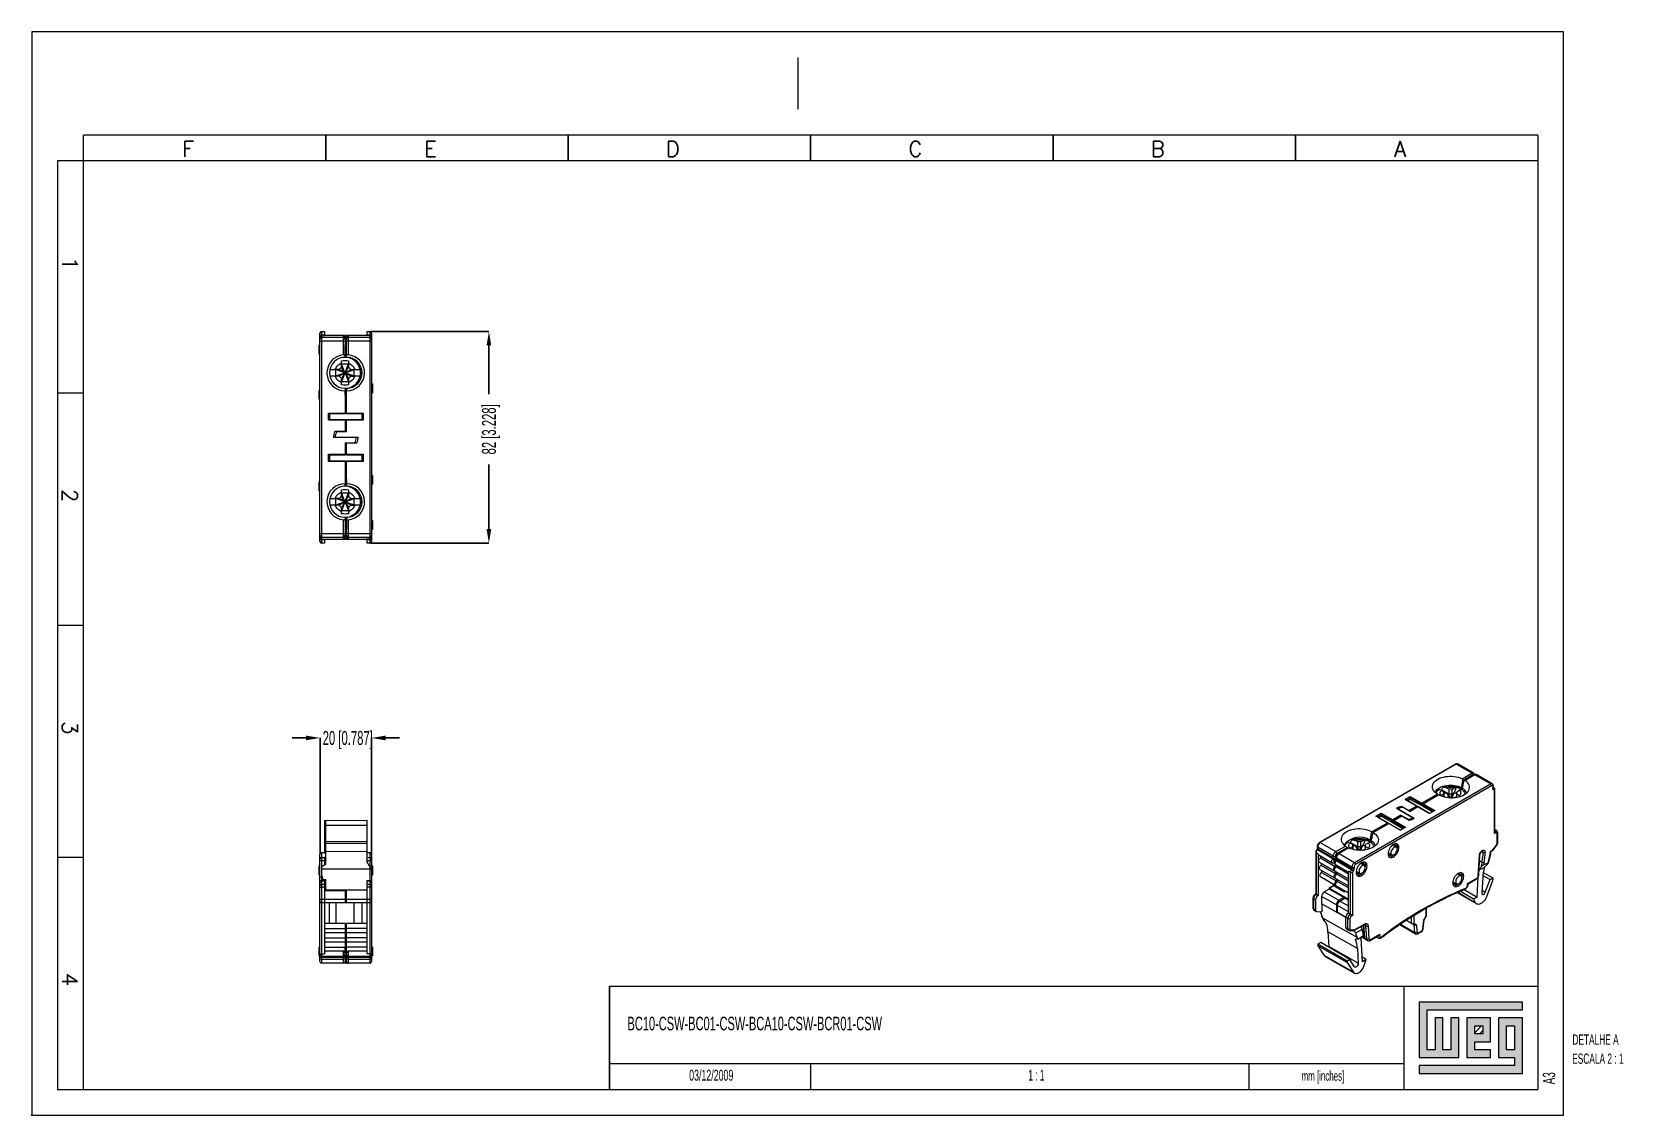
# Model space of a CAD drawing. Header units: millimetres. Extents: x -829 to 2887, y -460 to 1788.
# Drawn here: x 1979.5 to 2288, y -459.6 to -249.6 of the extents above; entities that cross this region are included whole.
import ezdxf

# ---------------------------------------------------------------- set-up
doc = ezdxf.new("R2010")
doc.units = ezdxf.units.MM
doc.layers.add('FORMATO', color=7, linetype='Continuous')
doc.layers.add('LEGENDA', color=5, linetype='Continuous')
doc.styles.add('SLDTEXTSTYLE0', font='ROMANS')
doc.styles.add('SLDTEXTSTYLE1', font='TXT', dxfattribs={"width": 0.605})
doc.styles.add('SLDTEXTSTYLE2', font='TXT', dxfattribs={"width": 0.563})
doc.dimstyles.new('SLDDIMSTYLE0', dxfattribs={"dimtxt": 2.7, "dimasz": 2.7, "dimexe": 0, "dimexo": 0.0625, "dimgap": 0.675, "dimtad": 0, "dimdec": 1, "dimlfac": 2, "dimrnd": 1e-09, "dimzin": 12, "dimdsep": 46, "dimtxsty": 'SLDTEXTSTYLE1', "dimsah": 1, "dimcen": 0.09, "dimadec": 0, "dimazin": 3, "dimtfac": 1, "dimtdec": 1, "dimtofl": 0, "dimtmove": 0, "dimatfit": 3, "dimfxl": 1, "dimfrac": 2, "dimtolj": 1, "dimtzin": 12, "dimarcsym": 0})

msp = doc.modelspace()

# ---------------------------------------------------------------- texts
at = {"layer": 'FORMATO'}
for s, insert, char_height, attachment_point, style in [('F', (2009.751, -270.777), 3, 2, 'SLDTEXTSTYLE0'), ('E', (2056.775, -270.777), 3, 2, 'SLDTEXTSTYLE0'), ('D', (2103.77, -270.777), 3, 2, 'SLDTEXTSTYLE0'), ('C', (2150.77, -270.777), 3, 2, 'SLDTEXTSTYLE0'), ('B', (2197.77, -270.777), 3, 2, 'SLDTEXTSTYLE0'), ('A', (2244.751, -270.777), 3, 2, 'SLDTEXTSTYLE0'), ('mm [inches]', (2225.651, -451.01), 1.9, 1, 'SLDTEXTSTYLE1')]:
    msp.add_mtext(s, dxfattribs=dict(at, insert=insert, char_height=char_height, attachment_point=attachment_point, style=style))
at = {"layer": 'FORMATO', "char_height": 3, "attachment_point": 2, "rotation": 270, "style": 'SLDTEXTSTYLE0'}
for s, insert in [('1', (1988.35, -294.492)), ('2', (1988.35, -339.492)), ('3', (1988.35, -384.492)), ('4', (1988.351, -433.275))]:
    msp.add_mtext(s, dxfattribs=dict(at, insert=insert))
at = {"layer": 'LEGENDA'}
for s, insert, char_height, attachment_point, style in [('BC10-CSW-BC01-CSW-BCA10-CSW-BCR01-CSW', (2094.957, -440.491), 2.64583, 1, 'SLDTEXTSTYLE1'), ('03/12/2009', (2111.2, -450.777), 2.1167, 2, 'SLDTEXTSTYLE1'), ('1 : 1', (2174.238, -450.777), 2.1167, 2, 'SLDTEXTSTYLE2')]:
    msp.add_mtext(s, dxfattribs=dict(at, insert=insert, char_height=char_height, attachment_point=attachment_point, style=style))
at = {"layer": 'LEGENDA', "insert": (2272.447, -453.602), "char_height": 2.3813, "attachment_point": 1, "rotation": 90, "style": 'SLDTEXTSTYLE1'}
msp.add_mtext('A3', dxfattribs=at)

# ---------------------------------------------------------------- blocks, each defined once
blk = doc.blocks.new('SW_NOTE_0')
at = {"color": 0, "linetype": 'Continuous', "lineweight": 0, "attachment_point": 2, "style": 'SLDTEXTSTYLE1'}
for s, insert, char_height in [('DETALHE A', (8.52, 2.57), 1.995), ('ESCALA 2 : 1', (8.98, -1.13), 1.9951)]:
    blk.add_mtext(s, dxfattribs=dict(at, insert=insert, char_height=char_height))
blk = doc.blocks.new('*D102')
at = {"color": 0, "linetype": 'Continuous', "lineweight": -2}
for p, q in [((2045.1, -307.68), (2068.09, -307.68)), ((2068.09, -310.38), (2068.09, -319.83)), ((2068.09, -345.98), (2068.09, -333.44)), ((2045.1, -348.68), (2068.09, -348.68))]:
    blk.add_line(p, q, dxfattribs=at)
at = {"color": 0}
for points in [[(2068.54, -310.38), (2067.64, -310.38), (2068.09, -307.68)], [(2067.64, -345.98), (2068.54, -345.98), (2068.09, -348.68)]]:
    blk.add_solid(points, dxfattribs=at)
at = {"layer": 'Defpoints', "color": 0}
for p in [(2045.04, -307.68), (2068.09, -307.68), (2045.04, -348.68)]:
    blk.add_point(p, dxfattribs=at)
at = {"color": 0, "lineweight": 0, "insert": (2066.74, -326.64), "char_height": 2.7, "attachment_point": 2, "rotation": 90, "style": 'SLDTEXTSTYLE1'}
blk.add_mtext('\\A1;82 [3.228]', dxfattribs=at)
blk = doc.blocks.new('*D103')
at = {"color": 0, "linetype": 'Continuous', "lineweight": -2}
for p, q in [((2032.64, -386.46), (2029.94, -386.46)), ((2035.34, -408.96), (2035.34, -386.46)), ((2045.34, -408.96), (2045.34, -386.46)), ((2048.04, -386.46), (2050.74, -386.46))]:
    blk.add_line(p, q, dxfattribs=at)
at = {"color": 0}
for points in [[(2032.64, -386.91), (2032.64, -386.01), (2035.34, -386.46)], [(2048.04, -386.01), (2048.04, -386.91), (2045.34, -386.46)]]:
    blk.add_solid(points, dxfattribs=at)
at = {"layer": 'Defpoints', "color": 0}
for p in [(2035.34, -386.46), (2035.34, -409.02), (2045.34, -409.02)]:
    blk.add_point(p, dxfattribs=at)
at = {"color": 0, "lineweight": 0, "insert": (2040.72, -385.11), "char_height": 2.7, "attachment_point": 2, "style": 'SLDTEXTSTYLE1'}
blk.add_mtext('\\A1;20 [0.787]', dxfattribs=at)

# ---------------------------------------------------------------- dimensions: what is measured, and where the dimension line sits
at = {"color": 7, "linetype": 'Continuous', "lineweight": 0}
dim = msp.add_linear_dim(base=(2068.087, -307.678), p1=(2045.037, -348.678), p2=(2045.037, -307.678), angle=90, dimstyle='SLDDIMSTYLE0', dxfattribs=at)
dim.commit()
dim.dimension.update_dxf_attribs({"geometry": '*D102', "text_midpoint": (2068.087, -326.639), "dimtype": 160})
dim = msp.add_linear_dim(base=(2035.337, -386.463), p1=(2045.337, -409.02), p2=(2035.337, -409.02), dimstyle='SLDDIMSTYLE0', dxfattribs=at)
dim.commit()
dim.dimension.update_dxf_attribs({"geometry": '*D103', "text_midpoint": (2040.717, -386.463), "dimtype": 160})

# ---------------------------------------------------------------- hatches: boundary and pattern name
at = {"linetype": 'Continuous'}
msp.add_hatch(color=7, dxfattribs=at).paths.add_polyline_path([(2248.455, -437.648), (2248.455, -448.428), (2256.155, -448.428), (2256.155, -440.728), (2254.615, -440.728), (2254.615, -446.888), (2253.075, -446.888), (2253.075, -440.728), (2251.535, -440.728), (2251.535, -446.888), (2249.995, -446.888), (2249.995, -439.188), (2268.475, -439.188), (2268.475, -437.648)], flags=0)
h = msp.add_hatch(color=7, dxfattribs=at)
h.paths.add_polyline_path([(2248.455, -451.508), (2268.475, -451.508), (2268.475, -440.728), (2263.855, -440.728), (2263.855, -448.428), (2266.935, -448.428), (2266.935, -449.968), (2248.455, -449.968)], flags=0)
h.paths.add_polyline_path([(2265.395, -442.268), (2266.935, -442.268), (2266.935, -446.888), (2265.395, -446.888)], flags=0)
h = msp.add_hatch(color=7, dxfattribs=at)
h.paths.add_polyline_path([(2262.315, -446.888), (2259.235, -446.888), (2259.235, -445.348), (2262.315, -445.348), (2262.315, -440.728), (2257.695, -440.728), (2257.695, -448.428), (2262.315, -448.428)], flags=0)
h.paths.add_polyline_path([(2260.775, -443.808), (2259.235, -443.808), (2259.235, -442.268), (2260.775, -442.268)], flags=0)
h = msp.add_hatch(dxfattribs=at)
h.set_pattern_fill('ANSI31', color=8, scale=0.25, style=0)
h.set_pattern_definition([(45, (1979.4645, -459.5783), (-0.561266, 0.561266), [])])
h.paths.add_polyline_path([(2260.775, -443.808), (2259.235, -443.808), (2259.235, -442.268), (2260.775, -442.268)], flags=0)

# ---------------------------------------------------------------- linework, layer by layer
at = {"color": 7, "linetype": 'Continuous', "lineweight": 0}
for p, q in [((1989.465, -454.578), (1989.465, -269.578)), ((1984.465, -274.578), (1984.465, -454.578)), ((2271.465, -274.578), (2271.465, -454.578)), ((1984.465, -319.578), (1989.465, -319.578)), ((1984.465, -364.578), (1989.465, -364.578)), ((1984.465, -409.578), (1989.465, -409.578)), ((2268.475, -437.648), (2248.455, -437.648)), ((2248.455, -437.648), (2248.455, -448.428)), ((2268.475, -439.188), (2268.475, -437.648)), ((2249.995, -439.188), (2268.475, -439.188)), ((2249.995, -446.888), (2249.995, -439.188)), ((2253.075, -440.728), (2251.535, -440.728)), ((2251.535, -440.728), (2251.535, -446.888)), ((2253.075, -446.888), (2253.075, -440.728)), ((2256.155, -440.728), (2254.615, -440.728)), ((2254.615, -440.728), (2254.615, -446.888)), ((2256.155, -448.428), (2256.155, -440.728)), ((2262.315, -440.728), (2257.695, -440.728)), ((2257.695, -440.728), (2257.695, -448.428)), ((2262.315, -445.348), (2262.315, -440.728)), ((2268.475, -440.728), (2263.855, -440.728)), ((2263.855, -440.728), (2263.855, -448.428)), ((2268.475, -451.508), (2268.475, -440.728)), ((2259.235, -442.268), (2260.775, -442.268)), ((2259.235, -443.808), (2259.235, -442.268)), ((2260.775, -443.808), (2259.235, -443.808)), ((2260.775, -442.268), (2260.775, -443.808)), ((2265.395, -446.888), (2265.395, -442.268)), ((2265.395, -442.268), (2266.935, -442.268)), ((2266.935, -442.268), (2266.935, -446.888)), ((2251.535, -446.888), (2249.995, -446.888)), ((2254.615, -446.888), (2253.075, -446.888)), ((2259.235, -445.348), (2262.315, -445.348)), ((2259.235, -446.888), (2259.235, -445.348)), ((2262.315, -446.888), (2259.235, -446.888)), ((2262.315, -448.428), (2262.315, -446.888)), ((2266.935, -446.888), (2265.395, -446.888)), ((2130.465, -449.578), (2130.465, -454.578)), ((2215.465, -449.578), (2215.465, -454.578)), ((2248.455, -448.428), (2256.155, -448.428)), ((2248.455, -449.968), (2248.455, -451.508)), ((2266.935, -449.968), (2248.455, -449.968)), ((2257.695, -448.428), (2262.315, -448.428)), ((2263.855, -448.428), (2266.935, -448.428)), ((2266.935, -448.428), (2266.935, -449.968)), ((2248.455, -451.508), (2268.475, -451.508)), ((1984.465, -454.578), (1989.465, -454.578))]:
    msp.add_line(p, q, dxfattribs=at)
at = {"color": 7, "linetype": 'Continuous', "lineweight": 15}
for p, q in [((2035.337, -308.378), (2035.337, -307.978)), ((2035.337, -308.378), (2035.637, -308.378)), ((2035.337, -308.728), (2035.337, -308.378)), ((2035.637, -307.678), (2035.637, -308.378)), ((2035.637, -307.678), (2036.187, -307.678)), ((2036.187, -308.378), (2035.637, -308.378)), ((2035.637, -308.378), (2035.637, -308.428)), ((2035.637, -308.428), (2035.637, -308.749)), ((2035.637, -308.428), (2036.187, -308.428)), ((2036.187, -307.678), (2036.187, -308.378)), ((2036.187, -308.378), (2036.187, -308.428)), ((2039.887, -308.428), (2036.187, -308.428)), ((2036.487, -308.388), (2044.487, -308.319)), ((2036.487, -308.428), (2036.487, -308.388)), ((2044.487, -308.428), (2040.787, -308.428)), ((2044.487, -307.678), (2045.037, -307.678)), ((2044.487, -308.378), (2044.487, -307.678)), ((2045.037, -308.378), (2044.487, -308.378)), ((2044.487, -308.428), (2044.487, -308.378)), ((2045.037, -308.428), (2044.487, -308.428)), ((2045.037, -308.378), (2045.037, -307.678)), ((2045.337, -308.378), (2045.037, -308.378)), ((2045.037, -308.428), (2045.037, -308.378)), ((2045.037, -308.749), (2045.037, -308.428)), ((2045.337, -307.978), (2045.337, -308.378)), ((2045.337, -308.378), (2045.337, -308.728)), ((2035.337, -310.323), (2035.187, -310.324)), ((2035.187, -312.031), (2035.187, -310.324)), ((2035.337, -308.856), (2035.337, -308.728)), ((2035.337, -309.141), (2035.337, -308.856)), ((2035.337, -309.541), (2035.337, -309.141)), ((2035.337, -309.541), (2035.637, -309.541)), ((2035.337, -346.814), (2035.337, -309.541)), ((2035.637, -308.749), (2039.887, -308.749)), ((2039.887, -308.841), (2035.637, -308.841)), ((2039.887, -309.541), (2035.637, -309.541)), ((2035.637, -309.541), (2035.637, -346.814)), ((2039.887, -309.541), (2040.187, -309.541)), ((2039.887, -312.19), (2039.887, -309.541)), ((2040.187, -308.593), (2040.155, -308.593)), ((2040.187, -308.593), (2040.187, -308.728)), ((2040.187, -308.728), (2040.187, -308.856)), ((2040.187, -308.856), (2040.187, -309.141)), ((2040.187, -309.096), (2040.487, -309.098)), ((2040.187, -309.141), (2040.187, -309.541)), ((2040.187, -309.414), (2040.487, -309.411)), ((2040.187, -309.541), (2040.187, -312.263)), ((2040.19, -310.28), (2040.187, -310.28)), ((2040.519, -308.593), (2040.487, -308.593)), ((2040.487, -308.728), (2040.487, -308.593)), ((2040.487, -308.856), (2040.487, -308.728)), ((2040.487, -309.141), (2040.487, -308.856)), ((2040.487, -309.541), (2040.487, -309.141)), ((2040.787, -309.541), (2040.487, -309.541)), ((2040.487, -312.263), (2040.487, -309.541)), ((2040.787, -308.749), (2045.037, -308.749)), ((2045.037, -308.841), (2040.787, -308.841)), ((2040.787, -309.541), (2040.787, -312.19)), ((2045.037, -309.541), (2040.787, -309.541)), ((2045.037, -346.814), (2045.037, -309.541)), ((2045.337, -309.541), (2045.037, -309.541)), ((2045.337, -308.728), (2045.337, -308.856)), ((2045.337, -308.856), (2045.337, -309.141)), ((2045.337, -309.141), (2045.337, -309.541)), ((2045.337, -309.541), (2045.337, -346.814)), ((2035.187, -312.031), (2035.337, -312.033)), ((2039.537, -314.568), (2039.078, -315.028)), ((2039.537, -314.568), (2039.537, -313.786)), ((2039.537, -313.918), (2040.837, -313.918)), ((2040.177, -315.653), (2039.537, -313.918)), ((2040.17, -315.66), (2039.537, -314.568)), ((2040.187, -312.075), (2040.19, -312.075)), ((2040.187, -312.678), (2040.187, -312.263)), ((2040.198, -315.653), (2040.837, -313.918)), ((2040.205, -315.66), (2040.837, -314.568)), ((2040.487, -312.678), (2040.487, -312.263)), ((2040.837, -313.786), (2040.837, -314.568)), ((2041.297, -315.028), (2040.837, -314.568)), ((2041.487, -312.878), (2041.487, -312.849)), ((2041.564, -312.878), (2041.487, -312.878)), ((2041.949, -313.058), (2041.649, -313.058)), ((2042.63, -313.578), (2042.33, -313.578)), ((2042.793, -313.758), (2042.493, -313.758)), ((2043.141, -314.278), (2042.841, -314.278)), ((2043.228, -314.458), (2042.928, -314.458)), ((2039.078, -315.028), (2038.296, -315.028)), ((2039.078, -316.328), (2038.296, -316.328)), ((2040.162, -315.667), (2038.428, -315.028)), ((2038.428, -316.328), (2038.428, -315.028)), ((2040.162, -315.688), (2038.428, -316.328)), ((2040.17, -315.66), (2039.078, -315.028)), ((2040.17, -315.695), (2039.078, -316.328)), ((2039.078, -316.328), (2039.537, -316.787)), ((2040.17, -315.695), (2039.537, -316.787)), ((2040.177, -315.703), (2039.537, -317.437)), ((2039.537, -317.569), (2039.537, -316.787)), ((2040.837, -317.437), (2039.537, -317.437)), ((2040.17, -315.66), (2040.162, -315.667)), ((2040.162, -315.667), (2040.162, -315.688)), ((2040.162, -315.688), (2040.17, -315.695)), ((2040.177, -315.653), (2040.17, -315.66)), ((2040.17, -315.695), (2040.177, -315.703)), ((2040.198, -315.653), (2040.177, -315.653)), ((2040.177, -315.703), (2040.198, -315.703)), ((2040.205, -315.66), (2040.198, -315.653)), ((2040.198, -315.703), (2040.205, -315.695)), ((2040.198, -315.703), (2040.837, -317.437)), ((2040.205, -315.66), (2041.297, -315.028)), ((2040.212, -315.667), (2040.205, -315.66)), ((2040.205, -315.695), (2040.212, -315.688)), ((2041.297, -316.328), (2040.205, -315.695)), ((2040.205, -315.695), (2040.837, -316.787)), ((2040.212, -315.667), (2041.947, -315.028)), ((2040.212, -315.688), (2040.212, -315.667)), ((2041.947, -316.328), (2040.212, -315.688)), ((2040.837, -316.787), (2041.297, -316.328)), ((2040.837, -316.787), (2040.837, -317.569)), ((2041.297, -315.028), (2042.079, -315.028)), ((2041.297, -316.328), (2042.079, -316.328)), ((2041.947, -316.328), (2041.947, -315.028)), ((2042.63, -317.778), (2042.33, -317.778)), ((2043.037, -317.258), (2042.737, -317.258)), ((2043.141, -317.078), (2042.841, -317.078)), ((2043.355, -316.558), (2043.055, -316.558)), ((2043.404, -314.978), (2043.104, -314.978)), ((2043.404, -316.378), (2043.104, -316.378)), ((2043.442, -315.158), (2043.142, -315.158)), ((2043.482, -315.858), (2043.182, -315.858)), ((2043.487, -315.678), (2043.187, -315.678)), ((2035.337, -319.073), (2035.187, -319.074)), ((2035.187, -320.781), (2035.187, -319.074)), ((2035.187, -320.781), (2035.337, -320.783)), ((2040.187, -318.678), (2040.187, -319.178)), ((2040.19, -319.03), (2040.187, -319.03)), ((2040.187, -319.178), (2040.187, -323.478)), ((2040.19, -320.001), (2040.187, -320.001)), ((2040.187, -320.005), (2040.487, -320.005)), ((2040.487, -318.678), (2040.487, -319.178)), ((2040.487, -323.478), (2040.487, -319.178)), ((2041.487, -318.478), (2041.487, -318.381)), ((2041.564, -318.478), (2041.487, -318.478)), ((2042.437, -317.958), (2042.137, -317.958)), ((2045.487, -317.824), (2045.337, -317.823)), ((2045.337, -319.533), (2045.487, -319.531)), ((2045.487, -317.824), (2045.487, -319.531)), ((2036.987, -323.478), (2040.187, -323.478)), ((2036.987, -324.878), (2036.987, -323.478)), ((2036.987, -323.478), (2037.179, -323.669)), ((2040.187, -323.643), (2037.179, -323.669)), ((2037.187, -323.669), (2037.187, -324.686)), ((2040.487, -321.393), (2040.187, -321.393)), ((2040.187, -323.478), (2040.187, -323.643)), ((2040.487, -323.478), (2043.687, -323.478)), ((2040.487, -323.643), (2040.487, -323.478)), ((2043.496, -323.669), (2040.487, -323.643)), ((2043.487, -324.686), (2043.487, -323.669)), ((2043.496, -323.669), (2043.687, -323.478)), ((2043.687, -323.478), (2043.687, -324.878)), ((2036.987, -324.878), (2037.179, -324.686)), ((2040.187, -324.878), (2036.987, -324.878)), ((2037.179, -324.686), (2040.187, -324.712)), ((2040.187, -324.712), (2040.187, -324.878)), ((2040.187, -324.878), (2040.187, -327.078)), ((2040.487, -324.712), (2043.496, -324.686)), ((2040.487, -324.878), (2040.487, -324.712)), ((2040.487, -327.128), (2040.487, -324.878)), ((2043.687, -324.878), (2040.487, -324.878)), ((2043.496, -324.686), (2043.687, -324.878)), ((2042.387, -328.228), (2037.938, -328.228)), ((2040.187, -327.078), (2038.224, -327.078)), ((2038.288, -328.128), (2042.737, -328.128)), ((2040.487, -327.128), (2038.554, -327.128)), ((2040.187, -329.228), (2042.12, -329.228)), ((2040.187, -329.228), (2040.187, -331.478)), ((2040.487, -331.478), (2040.487, -329.278)), ((2040.487, -329.278), (2042.45, -329.278)), ((2036.987, -331.478), (2040.187, -331.478)), ((2036.987, -332.878), (2036.987, -331.478)), ((2037.179, -331.669), (2036.987, -331.478)), ((2037.179, -332.686), (2036.987, -332.878)), ((2040.187, -332.878), (2036.987, -332.878)), ((2040.187, -331.643), (2037.179, -331.669)), ((2037.179, -332.686), (2040.187, -332.712)), ((2037.187, -331.669), (2037.187, -332.686)), ((2040.187, -331.478), (2040.187, -331.643)), ((2040.187, -332.712), (2040.187, -332.878)), ((2040.187, -332.878), (2040.187, -337.178)), ((2040.487, -331.478), (2043.687, -331.478)), ((2040.487, -331.643), (2040.487, -331.478)), ((2043.496, -331.669), (2040.487, -331.643)), ((2040.487, -332.712), (2043.496, -332.686)), ((2040.487, -332.878), (2040.487, -332.712)), ((2040.487, -337.178), (2040.487, -332.878)), ((2043.687, -332.878), (2040.487, -332.878)), ((2043.487, -332.686), (2043.487, -331.669)), ((2043.687, -331.478), (2043.496, -331.669)), ((2043.687, -332.878), (2043.496, -332.686)), ((2043.687, -331.478), (2043.687, -332.878)), ((2040.187, -334.962), (2040.487, -334.962)), ((2045.487, -335.574), (2045.337, -335.573)), ((2045.487, -335.574), (2045.487, -337.281)), ((2035.337, -336.823), (2035.187, -336.824)), ((2035.187, -338.531), (2035.187, -336.824)), ((2035.187, -338.531), (2035.337, -338.533)), ((2039.537, -339.568), (2039.537, -338.786)), ((2039.537, -338.918), (2040.837, -338.918)), ((2040.177, -340.653), (2039.537, -338.918)), ((2040.487, -336.351), (2040.187, -336.351)), ((2040.187, -337.678), (2040.187, -337.178)), ((2040.198, -340.653), (2040.837, -338.918)), ((2040.485, -336.355), (2040.487, -336.355)), ((2040.485, -337.325), (2040.487, -337.325)), ((2040.487, -337.678), (2040.487, -337.178)), ((2040.837, -338.786), (2040.837, -339.568)), ((2041.487, -337.878), (2041.487, -337.849)), ((2041.564, -337.878), (2041.487, -337.878)), ((2041.949, -338.058), (2041.649, -338.058)), ((2042.63, -338.578), (2042.33, -338.578)), ((2042.793, -338.758), (2042.493, -338.758)), ((2043.141, -339.278), (2042.841, -339.278)), ((2045.337, -337.283), (2045.487, -337.281)), ((2039.078, -340.028), (2038.296, -340.028)), ((2039.078, -341.328), (2038.296, -341.328)), ((2040.162, -340.667), (2038.428, -340.028)), ((2038.428, -341.328), (2038.428, -340.028)), ((2040.162, -340.688), (2038.428, -341.328)), ((2039.537, -339.568), (2039.078, -340.028)), ((2040.17, -340.66), (2039.078, -340.028)), ((2040.17, -340.695), (2039.078, -341.328)), ((2039.078, -341.328), (2039.537, -341.787)), ((2040.17, -340.66), (2039.537, -339.568)), ((2040.17, -340.695), (2039.537, -341.787)), ((2040.177, -340.703), (2039.537, -342.437)), ((2039.537, -342.569), (2039.537, -341.787)), ((2040.837, -342.437), (2039.537, -342.437)), ((2040.17, -340.66), (2040.162, -340.667)), ((2040.162, -340.667), (2040.162, -340.688)), ((2040.162, -340.688), (2040.17, -340.695)), ((2040.177, -340.653), (2040.17, -340.66)), ((2040.17, -340.695), (2040.177, -340.703)), ((2040.198, -340.653), (2040.177, -340.653)), ((2040.177, -340.703), (2040.198, -340.703)), ((2040.205, -340.66), (2040.198, -340.653)), ((2040.198, -340.703), (2040.205, -340.695)), ((2040.198, -340.703), (2040.837, -342.437)), ((2040.205, -340.66), (2040.837, -339.568)), ((2040.205, -340.66), (2041.297, -340.028)), ((2040.212, -340.667), (2040.205, -340.66)), ((2040.205, -340.695), (2040.212, -340.688)), ((2040.205, -340.695), (2040.837, -341.787)), ((2041.297, -341.328), (2040.205, -340.695)), ((2040.212, -340.667), (2041.947, -340.028)), ((2040.212, -340.688), (2040.212, -340.667)), ((2041.947, -341.328), (2040.212, -340.688)), ((2041.297, -340.028), (2040.837, -339.568)), ((2040.837, -341.787), (2041.297, -341.328)), ((2040.837, -341.787), (2040.837, -342.569)), ((2041.297, -340.028), (2042.079, -340.028)), ((2041.297, -341.328), (2042.079, -341.328)), ((2041.947, -341.328), (2041.947, -340.028)), ((2043.037, -342.258), (2042.737, -342.258)), ((2043.141, -342.078), (2042.841, -342.078)), ((2043.228, -339.458), (2042.928, -339.458)), ((2043.355, -341.558), (2043.055, -341.558)), ((2043.404, -339.978), (2043.104, -339.978)), ((2043.404, -341.378), (2043.104, -341.378)), ((2043.442, -340.158), (2043.142, -340.158)), ((2043.482, -340.858), (2043.182, -340.858)), ((2043.487, -340.678), (2043.187, -340.678)), ((2039.887, -346.814), (2039.887, -344.165)), ((2040.187, -343.678), (2040.187, -344.092)), ((2040.187, -344.092), (2040.187, -346.814)), ((2040.487, -344.28), (2040.485, -344.28)), ((2040.487, -343.678), (2040.487, -344.092)), ((2040.487, -346.814), (2040.487, -344.092)), ((2040.787, -344.165), (2040.787, -346.814)), ((2041.487, -343.478), (2041.487, -343.381)), ((2041.564, -343.478), (2041.487, -343.478)), ((2042.437, -342.958), (2042.137, -342.958)), ((2042.63, -342.778), (2042.33, -342.778)), ((2045.487, -344.324), (2045.337, -344.323)), ((2045.487, -344.324), (2045.487, -346.031)), ((2035.337, -346.814), (2035.637, -346.814)), ((2035.337, -347.214), (2035.337, -346.814)), ((2035.337, -347.499), (2035.337, -347.214)), ((2035.337, -347.628), (2035.337, -347.499)), ((2035.337, -347.978), (2035.337, -347.628)), ((2035.337, -347.978), (2035.637, -347.978)), ((2035.337, -348.378), (2035.337, -347.978)), ((2035.637, -346.814), (2039.887, -346.814)), ((2035.637, -347.514), (2039.887, -347.514)), ((2039.887, -347.606), (2035.637, -347.606)), ((2035.637, -347.606), (2035.637, -347.928)), ((2035.637, -347.928), (2036.187, -347.928)), ((2035.637, -347.928), (2035.637, -347.978)), ((2035.637, -347.978), (2035.637, -348.678)), ((2035.637, -347.978), (2036.187, -347.978)), ((2036.187, -347.928), (2039.887, -347.928)), ((2036.187, -347.928), (2036.187, -347.978)), ((2044.187, -347.967), (2036.187, -348.037)), ((2036.187, -347.978), (2036.187, -348.678)), ((2039.887, -346.814), (2040.187, -346.814)), ((2040.155, -347.762), (2040.187, -347.762)), ((2040.187, -346.814), (2040.187, -347.214)), ((2040.487, -346.941), (2040.187, -346.944)), ((2040.187, -347.214), (2040.187, -347.499)), ((2040.487, -347.259), (2040.187, -347.257)), ((2040.187, -347.499), (2040.187, -347.628)), ((2040.187, -347.628), (2040.187, -347.762)), ((2040.485, -346.075), (2040.487, -346.075)), ((2040.787, -346.814), (2040.487, -346.814)), ((2040.487, -347.214), (2040.487, -346.814)), ((2040.487, -347.499), (2040.487, -347.214)), ((2040.487, -347.628), (2040.487, -347.499)), ((2040.487, -347.762), (2040.487, -347.628)), ((2040.487, -347.762), (2040.519, -347.762)), ((2040.787, -346.814), (2045.037, -346.814)), ((2040.787, -347.514), (2045.037, -347.514)), ((2045.037, -347.606), (2040.787, -347.606)), ((2040.787, -347.928), (2044.487, -347.928)), ((2044.187, -347.928), (2044.187, -347.967)), ((2045.037, -347.928), (2044.487, -347.928)), ((2044.487, -347.978), (2044.487, -347.928)), ((2044.487, -347.978), (2045.037, -347.978)), ((2044.487, -348.678), (2044.487, -347.978)), ((2045.337, -346.814), (2045.037, -346.814)), ((2045.037, -347.928), (2045.037, -347.606)), ((2045.037, -347.978), (2045.037, -347.928)), ((2045.337, -347.978), (2045.037, -347.978)), ((2045.037, -348.678), (2045.037, -347.978)), ((2045.337, -346.033), (2045.487, -346.031)), ((2045.337, -346.814), (2045.337, -347.214)), ((2045.337, -347.214), (2045.337, -347.499)), ((2045.337, -347.499), (2045.337, -347.628)), ((2045.337, -347.628), (2045.337, -347.978)), ((2045.337, -347.978), (2045.337, -348.378)), ((2036.187, -348.678), (2035.637, -348.678)), ((2045.037, -348.678), (2044.487, -348.678)), ((2255.486, -391.52), (2229.13, -406.737)), ((2255.636, -391.535), (2229.28, -406.752)), ((2258.641, -393.27), (2255.636, -391.535)), ((2258.991, -393.236), (2255.986, -391.5)), ((2256.636, -396.102), (2256.929, -394.749)), ((2256.768, -394.352), (2258.641, -393.27)), ((2256.848, -396.224), (2257.141, -394.871)), ((2258.854, -393.638), (2256.929, -394.749)), ((2259.128, -393.623), (2257.244, -394.71)), ((2259.278, -393.638), (2257.405, -394.719)), ((2262.283, -395.373), (2259.278, -393.638)), ((2262.633, -395.338), (2259.628, -393.603)), ((2235.926, -410.59), (2262.283, -395.373)), ((2262.495, -395.74), (2236.138, -410.957)), ((2245.746, -398.348), (2246.736, -397.776)), ((2246.736, -397.776), (2248.999, -399.082)), ((2246.736, -397.776), (2246.736, -398.088)), ((2252.039, -397.327), (2248.999, -399.082)), ((2249.211, -399.205), (2252.252, -397.449)), ((2252.1, -397.537), (2252.039, -397.327)), ((2253.27, -396.935), (2252.717, -396.616)), ((2252.717, -397.629), (2253.27, -397.31)), ((2252.903, -396.56), (2252.903, -396.478)), ((2252.903, -396.56), (2253.73, -397.037)), ((2253.27, -396.935), (2253.27, -397.31)), ((2253.27, -397.833), (2253.27, -396.935)), ((2253.27, -397.302), (2253.73, -397.037)), ((2253.27, -397.31), (2253.27, -397.858)), ((2253.48, -397.909), (2253.27, -397.802)), ((2253.27, -397.858), (2253.27, -397.833)), ((2253.376, -397.885), (2253.27, -397.833)), ((2254.19, -396.404), (2253.637, -396.085)), ((2254.184, -397.844), (2253.73, -397.037)), ((2253.73, -397.037), (2254.19, -397.302)), ((2254.189, -397.841), (2253.934, -397.989)), ((2254.189, -397.841), (2254.839, -397.841)), ((2254.84, -396.404), (2254.19, -396.404)), ((2254.19, -396.404), (2254.19, -397.302)), ((2254.347, -397.841), (2254.19, -397.302)), ((2254.19, -397.302), (2254.84, -397.302)), ((2254.682, -397.841), (2254.84, -397.302)), ((2254.839, -397.841), (2255.159, -398.026)), ((2254.84, -396.404), (2255.392, -396.085)), ((2254.84, -397.302), (2254.84, -396.404)), ((2254.84, -397.302), (2255.299, -397.037)), ((2254.845, -397.844), (2255.299, -397.037)), ((2255.299, -397.037), (2255.717, -395.98)), ((2255.299, -397.037), (2255.759, -397.302)), ((2255.353, -398.009), (2255.759, -397.802)), ((2255.413, -398.002), (2255.759, -397.833)), ((2256.312, -396.616), (2255.759, -396.935)), ((2255.759, -397.31), (2255.759, -396.935)), ((2255.759, -397.951), (2255.759, -397.31)), ((2255.759, -397.31), (2256.311, -397.629)), ((2256.311, -397.629), (2256.474, -397.755)), ((2256.636, -396.391), (2256.636, -396.102)), ((2256.848, -396.556), (2256.848, -396.224)), ((2262.754, -396.248), (2262.777, -395.933)), ((2262.841, -396.147), (2262.864, -395.832)), ((2262.967, -396.16), (2262.845, -396.09)), ((2263.071, -404.961), (2263.071, -396.634)), ((2263.159, -404.665), (2263.158, -396.512)), ((2240.089, -401.614), (2241.079, -401.042)), ((2241.079, -401.042), (2243.342, -402.349)), ((2241.079, -401.355), (2241.079, -401.042)), ((2247.195, -401.92), (2244.049, -400.103)), ((2244.367, -400.205), (2247.513, -402.022)), ((2244.367, -400.205), (2244.367, -400.287)), ((2246.453, -400.552), (2245.065, -399.751)), ((2245.065, -399.751), (2245.065, -399.946)), ((2246.63, -400.695), (2245.263, -399.906)), ((2248.009, -399.654), (2245.746, -398.348)), ((2245.746, -398.348), (2246.017, -398.504)), ((2246.017, -398.504), (2248.125, -399.721)), ((2246.742, -398.099), (2246.029, -398.511)), ((2246.742, -398.356), (2246.252, -398.64)), ((2248.009, -399.654), (2246.453, -400.552)), ((2246.453, -400.552), (2246.453, -400.593)), ((2246.63, -400.695), (2248.221, -399.776)), ((2248.882, -399.285), (2246.736, -398.088)), ((2246.742, -398.099), (2246.736, -398.088)), ((2246.742, -398.356), (2246.742, -398.099)), ((2248.882, -399.571), (2246.742, -398.356)), ((2248.125, -399.721), (2248.009, -399.654)), ((2248.125, -399.721), (2248.125, -399.832)), ((2250.483, -401.083), (2248.221, -399.776)), ((2248.221, -399.776), (2248.338, -399.844)), ((2248.338, -399.844), (2250.483, -401.083)), ((2248.999, -399.082), (2248.882, -399.285)), ((2248.882, -399.571), (2248.882, -399.285)), ((2248.882, -399.571), (2249.094, -399.448)), ((2249.094, -399.407), (2249.211, -399.205)), ((2251.203, -400.668), (2249.094, -399.407)), ((2249.094, -399.407), (2249.094, -399.693)), ((2250.976, -400.799), (2249.094, -399.693)), ((2249.211, -399.205), (2251.473, -400.511)), ((2251.473, -400.511), (2250.483, -401.083)), ((2040.337, -402.499), (2036.187, -402.463)), ((2036.187, -402.463), (2036.187, -403.418)), ((2036.187, -403.418), (2036.187, -404.62)), ((2036.337, -404.267), (2036.337, -403.92)), ((2044.487, -402.463), (2036.487, -402.533)), ((2036.487, -403.373), (2036.487, -402.533)), ((2036.487, -403.373), (2044.487, -403.339)), ((2036.487, -406.524), (2036.487, -403.373)), ((2044.487, -403.339), (2044.487, -402.463)), ((2044.487, -406.506), (2044.487, -403.339)), ((2242.352, -402.92), (2239.311, -404.676)), ((2239.523, -404.798), (2242.564, -403.043)), ((2242.352, -402.92), (2240.089, -401.614)), ((2240.36, -401.77), (2240.089, -401.614)), ((2240.36, -401.77), (2242.468, -402.988)), ((2241.085, -401.365), (2240.372, -401.777)), ((2240.595, -401.906), (2241.085, -401.623)), ((2243.225, -402.551), (2241.079, -401.355)), ((2241.085, -401.365), (2241.079, -401.355)), ((2241.085, -401.623), (2241.085, -401.365)), ((2243.225, -402.837), (2241.085, -401.623)), ((2242.468, -402.988), (2242.352, -402.92)), ((2242.468, -402.988), (2242.468, -403.098)), ((2244.826, -404.349), (2242.564, -403.043)), ((2242.564, -403.043), (2242.68, -403.11)), ((2242.68, -403.11), (2244.826, -404.349)), ((2243.342, -402.349), (2243.225, -402.551)), ((2243.225, -402.837), (2243.225, -402.551)), ((2243.225, -402.837), (2243.437, -402.714)), ((2244.933, -401.43), (2243.342, -402.349)), ((2243.437, -402.673), (2243.554, -402.471)), ((2245.546, -403.934), (2243.437, -402.673)), ((2243.437, -402.673), (2243.437, -402.959)), ((2245.319, -404.065), (2243.437, -402.959)), ((2243.554, -402.471), (2245.109, -401.573)), ((2243.554, -402.471), (2245.816, -403.778)), ((2245.816, -403.778), (2244.826, -404.349)), ((2244.933, -401.43), (2246.3, -402.219)), ((2244.933, -401.43), (2244.933, -401.675)), ((2245.109, -401.573), (2246.497, -402.374)), ((2246.3, -402.219), (2246.3, -402.26)), ((2247.195, -401.92), (2247.195, -402.181)), ((2036.337, -404.619), (2036.187, -404.62)), ((2036.187, -404.62), (2036.187, -408.72)), ((2036.337, -406.26), (2036.337, -404.267)), ((2036.337, -406.89), (2036.337, -406.26)), ((2036.337, -408.72), (2036.337, -406.89)), ((2036.487, -406.524), (2044.487, -406.506)), ((2036.487, -406.85), (2036.487, -406.524)), ((2036.487, -406.85), (2044.487, -406.92)), ((2036.487, -408.439), (2036.487, -406.85)), ((2044.487, -406.92), (2044.487, -406.506)), ((2044.487, -408.434), (2044.487, -406.92)), ((2229.28, -406.752), (2232.285, -408.487)), ((2235.592, -407.142), (2235.039, -406.823)), ((2235.225, -406.766), (2235.225, -406.685)), ((2235.225, -406.766), (2236.051, -407.244)), ((2235.592, -407.142), (2235.592, -407.517)), ((2235.592, -408.04), (2235.592, -407.142)), ((2235.592, -407.509), (2236.051, -407.244)), ((2236.511, -406.611), (2235.958, -406.292)), ((2236.505, -408.051), (2236.051, -407.244)), ((2236.051, -407.244), (2236.511, -407.509)), ((2237.161, -406.611), (2236.511, -406.611)), ((2236.511, -406.611), (2236.511, -407.509)), ((2237.161, -406.611), (2237.714, -406.292)), ((2237.161, -407.509), (2237.161, -406.611)), ((2237.161, -407.509), (2237.621, -407.244)), ((2237.167, -408.051), (2237.621, -407.244)), ((2237.621, -407.244), (2238.038, -406.187)), ((2237.621, -407.244), (2238.08, -407.509)), ((2238.633, -406.823), (2238.08, -407.142)), ((2238.08, -407.517), (2238.08, -407.142)), ((2238.957, -406.309), (2239.311, -404.676)), ((2238.957, -406.598), (2238.957, -406.309)), ((2239.169, -406.431), (2239.523, -404.798)), ((2239.169, -406.763), (2239.169, -406.431)), ((2244.018, -407.633), (2243.3, -407.208)), ((2243.307, -407.203), (2243.319, -407.219)), ((2262.762, -408.117), (2263.46, -407.248)), ((2263.318, -404.818), (2263.071, -404.961)), ((2263.456, -404.416), (2263.159, -404.244)), ((2263.601, -406.883), (2263.601, -404.981)), ((2263.689, -406.761), (2263.689, -404.859)), ((2035.337, -409.92), (2035.337, -409.02)), ((2035.337, -410.292), (2035.337, -409.92)), ((2035.337, -413.489), (2035.337, -410.292)), ((2036.187, -408.72), (2035.637, -408.72)), ((2035.637, -409.62), (2035.637, -410.271)), ((2035.637, -409.62), (2036.187, -409.62)), ((2035.637, -410.271), (2035.637, -413.468)), ((2036.187, -410.271), (2035.637, -410.271)), ((2036.187, -408.72), (2036.487, -408.72)), ((2036.187, -409.62), (2036.187, -410.271)), ((2036.487, -409.62), (2036.187, -409.62)), ((2036.187, -410.271), (2036.187, -411.075)), ((2036.487, -410.37), (2036.187, -410.37)), ((2036.487, -408.439), (2044.487, -408.434)), ((2036.487, -410.906), (2036.487, -408.439)), ((2044.487, -410.57), (2044.487, -408.434)), ((2045.037, -408.72), (2044.487, -408.72)), ((2044.487, -409.62), (2045.037, -409.62)), ((2045.337, -409.02), (2045.337, -409.92)), ((2045.337, -409.92), (2045.337, -410.292)), ((2045.337, -410.292), (2045.337, -412.027)), ((2228.404, -408.556), (2228.404, -416.709)), ((2228.492, -408.678), (2228.881, -408.903)), ((2228.492, -408.678), (2228.492, -416.76)), ((2228.699, -407.539), (2228.722, -407.827)), ((2231.724, -409.901), (2228.719, -408.166)), ((2231.791, -409.393), (2228.786, -407.658)), ((2228.786, -407.658), (2228.809, -407.947)), ((2228.809, -407.947), (2231.814, -409.682)), ((2228.881, -408.903), (2228.881, -416.984)), ((2228.984, -409.132), (2231.6, -410.642)), ((2229.288, -409.307), (2229.32, -409.712)), ((2229.32, -409.712), (2232.149, -411.345)), ((2231.814, -409.682), (2231.791, -409.393)), ((2232.215, -409.373), (2232.238, -409.661)), ((2232.285, -408.487), (2234.158, -407.406)), ((2232.34, -409.641), (2232.363, -409.93)), ((2235.365, -412.004), (2232.36, -410.268)), ((2235.433, -411.496), (2232.428, -409.761)), ((2232.428, -409.761), (2232.451, -410.05)), ((2232.451, -410.05), (2235.456, -411.785)), ((2234.421, -407.744), (2232.497, -408.855)), ((2234.654, -407.753), (2232.771, -408.84)), ((2234.794, -407.773), (2232.921, -408.855)), ((2232.921, -408.855), (2235.926, -410.59)), ((2234.457, -407.867), (2234.421, -407.744)), ((2235.039, -407.836), (2235.592, -407.517)), ((2235.592, -407.517), (2235.592, -408.065)), ((2235.802, -408.116), (2235.592, -408.009)), ((2235.592, -408.065), (2235.592, -408.04)), ((2235.697, -408.092), (2235.592, -408.04)), ((2236.511, -408.048), (2236.255, -408.195)), ((2236.668, -408.048), (2236.511, -407.509)), ((2236.511, -407.509), (2237.161, -407.509)), ((2236.511, -408.048), (2237.161, -408.048)), ((2237.004, -408.048), (2237.161, -407.509)), ((2237.161, -408.048), (2237.481, -408.232)), ((2237.674, -408.215), (2238.08, -408.009)), ((2237.735, -408.209), (2238.08, -408.04)), ((2238.08, -408.158), (2238.08, -407.517)), ((2238.08, -407.517), (2238.633, -407.836)), ((2238.633, -407.836), (2238.797, -407.963)), ((2242.457, -408.713), (2242.437, -408.71)), ((2242.438, -408.702), (2243.164, -409.111)), ((2259.925, -413.168), (2260.157, -409.211)), ((2260.013, -413.063), (2260.244, -409.106)), ((2262.321, -408.415), (2262.62, -408.242)), ((2262.386, -408.479), (2262.558, -408.379)), ((2262.783, -408.182), (2263.482, -407.313)), ((2035.337, -411.265), (2035.187, -411.266)), ((2035.187, -412.973), (2035.187, -411.266)), ((2035.187, -412.973), (2035.337, -412.975)), ((2035.687, -411.859), (2035.687, -411.355)), ((2035.687, -411.859), (2045.035, -411.826)), ((2035.687, -413.12), (2035.687, -411.859)), ((2045.035, -411.826), (2045.035, -411.49)), ((2045.035, -414.12), (2045.035, -411.826)), ((2045.487, -411.266), (2045.337, -411.265)), ((2045.337, -412.027), (2045.337, -414.42)), ((2045.337, -412.975), (2045.487, -412.973)), ((2045.487, -411.266), (2045.487, -412.12)), ((2045.487, -412.12), (2045.487, -412.973)), ((2229.101, -410.534), (2231.929, -412.167)), ((2229.213, -411.939), (2232.041, -413.572)), ((2229.324, -413.345), (2232.152, -414.978)), ((2229.399, -410.706), (2229.432, -411.117)), ((2229.432, -411.117), (2232.26, -412.75)), ((2229.511, -412.111), (2229.543, -412.523)), ((2229.543, -412.523), (2232.371, -414.156)), ((2232.112, -410.884), (2232.149, -411.345)), ((2232.142, -412.289), (2234.75, -413.795)), ((2232.227, -412.339), (2232.26, -412.75)), ((2232.237, -411.01), (2234.749, -412.46)), ((2232.361, -411.468), (2232.329, -411.063)), ((2234.749, -412.847), (2232.361, -411.468)), ((2232.472, -412.873), (2232.44, -412.462)), ((2234.75, -414.188), (2232.472, -412.873)), ((2235.138, -412.516), (2234.749, -412.291)), ((2234.75, -420.373), (2234.749, -412.291)), ((2235.139, -420.598), (2235.138, -412.516)), ((2235.456, -411.785), (2235.433, -411.496)), ((2235.563, -412.516), (2235.563, -420.842)), ((2235.856, -411.475), (2235.879, -411.764)), ((2236.269, -412.285), (2236.249, -412.282)), ((2236.25, -412.274), (2236.977, -412.684)), ((2237.831, -411.205), (2237.113, -410.78)), ((2237.119, -410.775), (2237.132, -410.791)), ((2256.571, -413.245), (2255.868, -412.829)), ((2259.677, -417.306), (2259.904, -413.421)), ((2260.072, -412.05), (2261.063, -411.59)), ((2260.818, -413.129), (2262.194, -413.918)), ((2260.887, -412.547), (2262.76, -413.591)), ((2260.964, -411.054), (2261.827, -410.654)), ((2035.337, -414.42), (2035.337, -413.489)), ((2035.337, -414.473), (2035.337, -414.42)), ((2035.337, -415.043), (2035.337, -414.473)), ((2035.337, -415.39), (2035.337, -415.043)), ((2035.337, -417.72), (2035.337, -415.39)), ((2035.337, -415.39), (2035.637, -415.39)), ((2035.637, -413.468), (2035.637, -414.12)), ((2035.637, -414.12), (2035.637, -414.213)), ((2035.637, -414.12), (2036.187, -414.12)), ((2035.637, -414.213), (2035.637, -414.784)), ((2036.187, -414.213), (2035.637, -414.213)), ((2035.637, -414.784), (2035.637, -415.39)), ((2035.637, -414.784), (2036.187, -414.784)), ((2035.637, -415.39), (2035.637, -417.72)), ((2036.187, -415.39), (2035.637, -415.39)), ((2035.902, -413.92), (2036.487, -413.92)), ((2036.187, -413.925), (2036.187, -414.12)), ((2036.187, -414.12), (2036.187, -414.213)), ((2036.187, -414.213), (2036.187, -414.784)), ((2036.187, -414.784), (2036.187, -415.39)), ((2036.187, -415.39), (2036.187, -417.72)), ((2040.187, -416.12), (2036.187, -416.12)), ((2036.487, -415.92), (2036.487, -413.92)), ((2036.487, -415.92), (2040.487, -415.92)), ((2040.187, -416.12), (2040.187, -417.72)), ((2040.487, -415.92), (2044.487, -415.92)), ((2040.487, -417.72), (2040.487, -415.92)), ((2044.487, -414.12), (2045.037, -414.12)), ((2044.487, -414.213), (2044.487, -414.12)), ((2045.037, -414.213), (2044.487, -414.213)), ((2044.487, -414.784), (2044.487, -414.213)), ((2044.487, -414.784), (2045.037, -414.784)), ((2044.487, -415.39), (2044.487, -414.784)), ((2045.037, -415.39), (2044.487, -415.39)), ((2044.487, -417.72), (2044.487, -415.39)), ((2045.037, -414.213), (2045.037, -414.12)), ((2045.037, -414.784), (2045.037, -414.213)), ((2045.037, -415.39), (2045.037, -414.784)), ((2045.337, -415.39), (2045.037, -415.39)), ((2045.037, -417.72), (2045.037, -415.39)), ((2045.337, -414.42), (2045.337, -414.473)), ((2045.337, -414.473), (2045.337, -415.043)), ((2045.337, -415.043), (2045.337, -415.39)), ((2045.337, -415.39), (2045.337, -417.72)), ((2231.003, -415.759), (2230.047, -416.311)), ((2230.047, -416.311), (2232.9, -417.93)), ((2232.113, -414.955), (2231.003, -415.596)), ((2231.003, -415.596), (2231.003, -415.759)), ((2233.831, -417.393), (2231.003, -415.759)), ((2231.922, -415.106), (2231.073, -415.596)), ((2231.073, -415.596), (2231.073, -415.8)), ((2231.073, -415.596), (2234.75, -417.719)), ((2231.922, -415.106), (2232.346, -415.106)), ((2232.134, -415.229), (2232.346, -415.106)), ((2232.134, -415.229), (2233.937, -416.27)), ((2232.253, -413.695), (2234.75, -415.136)), ((2232.346, -415.21), (2232.269, -415.306)), ((2232.339, -413.744), (2232.371, -414.156)), ((2232.346, -415.21), (2232.346, -415.106)), ((2232.412, -415.128), (2232.346, -415.21)), ((2232.364, -415.1), (2234.75, -416.477)), ((2232.584, -414.278), (2232.551, -413.867)), ((2234.75, -415.529), (2232.584, -414.278)), ((2233.937, -416.27), (2234.164, -416.139)), ((2255.005, -414.323), (2255.717, -414.724)), ((2255.856, -416.413), (2259.611, -418.635)), ((2256.444, -416.169), (2258.972, -417.656)), ((2257.206, -415.855), (2259.677, -417.306)), ((2257.817, -414.689), (2259.643, -413.635)), ((2257.958, -414.71), (2259.581, -413.772)), ((2260.791, -413.491), (2260.614, -416.516)), ((2261.276, -416.36), (2262.194, -413.918)), ((2262.76, -413.929), (2261.518, -417.231)), ((2262.194, -413.918), (2262.76, -413.591)), ((2262.76, -413.591), (2262.76, -413.929)), ((2035.337, -417.72), (2035.637, -417.72)), ((2035.337, -418.12), (2035.337, -417.72)), ((2035.337, -428.318), (2035.337, -418.12)), ((2035.637, -417.72), (2036.187, -417.72)), ((2035.637, -417.72), (2035.637, -418.42)), ((2036.187, -418.42), (2035.637, -418.42)), ((2035.637, -418.42), (2035.637, -428.318)), ((2036.187, -417.72), (2036.187, -418.42)), ((2036.187, -417.72), (2040.187, -417.72)), ((2036.187, -418.42), (2036.187, -428.318)), ((2040.187, -418.42), (2036.187, -418.42)), ((2037.187, -422.418), (2037.187, -418.42)), ((2038.405, -418.42), (2038.405, -422.418)), ((2040.487, -417.42), (2040.187, -417.42)), ((2040.187, -417.72), (2040.187, -418.42)), ((2040.487, -418.42), (2040.187, -418.42)), ((2040.487, -417.72), (2044.487, -417.72)), ((2040.487, -418.42), (2040.487, -417.72)), ((2044.487, -418.42), (2040.487, -418.42)), ((2041.97, -422.418), (2041.97, -418.42)), ((2043.487, -422.418), (2043.487, -418.42)), ((2044.487, -417.72), (2045.037, -417.72)), ((2044.487, -418.42), (2044.487, -417.72)), ((2045.037, -418.42), (2044.487, -418.42)), ((2044.487, -428.318), (2044.487, -418.42)), ((2045.337, -417.72), (2045.037, -417.72)), ((2045.037, -418.42), (2045.037, -417.72)), ((2045.037, -428.318), (2045.037, -418.42)), ((2045.337, -417.72), (2045.337, -418.12)), ((2045.337, -418.12), (2045.337, -428.318)), ((2227.874, -417.515), (2227.874, -419.417)), ((2228.351, -417.862), (2227.962, -417.637)), ((2227.962, -417.637), (2227.962, -419.54)), ((2227.962, -419.54), (2228.351, -419.764)), ((2228.404, -416.709), (2228.307, -416.765)), ((2228.351, -417.862), (2228.351, -419.764)), ((2228.492, -416.76), (2228.457, -416.78)), ((2228.457, -416.78), (2228.846, -417.005)), ((2228.881, -416.984), (2228.492, -416.76)), ((2228.881, -416.984), (2228.846, -417.005)), ((2229.552, -417.168), (2229.552, -418.638)), ((2232.405, -418.787), (2229.552, -417.168)), ((2232.405, -420.257), (2229.552, -418.638)), ((2232.405, -418.787), (2232.405, -420.257)), ((2232.593, -420.23), (2232.593, -418.924)), ((2233.831, -417.393), (2232.9, -417.93)), ((2233.088, -418.067), (2234.043, -417.515)), ((2233.831, -417.638), (2233.831, -417.393)), ((2234.043, -417.515), (2234.75, -417.923)), ((2249.883, -420.928), (2249.883, -419.38)), ((2258.972, -417.656), (2259.677, -417.306)), ((2259.386, -418.398), (2258.972, -417.656)), ((2040.187, -422.418), (2036.187, -422.418)), ((2040.187, -422.418), (2040.187, -423.416)), ((2044.487, -422.418), (2040.487, -422.418)), ((2040.487, -423.416), (2040.487, -422.418)), ((2228.107, -419.86), (2228.496, -420.085)), ((2228.598, -420.116), (2229.297, -420.179)), ((2229.544, -420.112), (2229.668, -420.041)), ((2229.705, -421.323), (2229.739, -421.395)), ((2236.443, -425.16), (2229.781, -421.401)), ((2232.405, -420.257), (2232.593, -420.149)), ((2234.219, -421.286), (2232.405, -420.257)), ((2232.593, -420.23), (2234.224, -421.172)), ((2234.608, -421.475), (2234.219, -421.251)), ((2234.22, -423.153), (2234.219, -421.251)), ((2234.608, -423.377), (2234.608, -421.475)), ((2234.714, -420.393), (2234.75, -420.373)), ((2234.714, -420.393), (2235.103, -420.618)), ((2234.75, -420.373), (2235.139, -420.598)), ((2235.033, -421.475), (2235.033, -423.377)), ((2235.103, -420.618), (2235.139, -420.598)), ((2235.563, -420.842), (2235.315, -420.985)), ((2235.952, -423.74), (2237.787, -422.681)), ((2236.014, -423.603), (2237.849, -422.544)), ((2237.9, -425.208), (2237.743, -422.706)), ((2244.679, -422.614), (2247.775, -424.402)), ((2247.002, -422.448), (2245.89, -421.806)), ((2247.458, -422.711), (2247.002, -422.448)), ((2247.426, -422.346), (2247.871, -422.603)), ((2247.635, -424.154), (2247.458, -422.711)), ((2247.871, -422.603), (2248.057, -424.123)), ((2249.164, -423.484), (2249.349, -421.75)), ((2249.25, -423.393), (2249.429, -421.723)), ((2249.349, -421.75), (2249.795, -420.978)), ((2249.426, -421.727), (2249.878, -420.944)), ((2036.187, -423.416), (2040.187, -423.416)), ((2040.187, -424.218), (2036.187, -424.218)), ((2036.187, -425.216), (2040.187, -425.216)), ((2040.187, -423.416), (2040.187, -424.218)), ((2040.187, -424.218), (2040.187, -425.216)), ((2040.187, -425.216), (2040.187, -426.018)), ((2044.487, -423.416), (2040.487, -423.416)), ((2040.487, -424.218), (2040.487, -423.416)), ((2044.487, -424.218), (2040.487, -424.218)), ((2040.487, -425.216), (2040.487, -424.218)), ((2044.487, -425.216), (2040.487, -425.216)), ((2040.487, -426.018), (2040.487, -425.216)), ((2236.479, -427.279), (2230.773, -424.045)), ((2230.773, -424.045), (2230.95, -426.865)), ((2234.22, -423.153), (2234.608, -423.377)), ((2234.365, -423.473), (2234.753, -423.698)), ((2234.935, -423.755), (2235.634, -423.817)), ((2235.174, -423.579), (2235.873, -423.641)), ((2237.405, -423.576), (2236.114, -424.321)), ((2236.592, -425.486), (2237.672, -424.74)), ((2237.494, -429.872), (2237.205, -425.264)), ((2237.291, -425.003), (2237.883, -425.339)), ((2237.595, -422.792), (2237.737, -425.057)), ((2237.9, -425.208), (2238.289, -425.432)), ((2238.044, -425.489), (2238.433, -425.713)), ((2238.289, -425.432), (2238.131, -422.913)), ((2238.554, -422.896), (2238.713, -425.415)), ((2238.933, -425.694), (2240.553, -424.758)), ((2238.995, -425.556), (2240.818, -424.504)), ((2240.161, -424.985), (2240.523, -425.194)), ((2248.275, -424.382), (2248.821, -424.067)), ((2248.337, -424.245), (2248.883, -423.93)), ((2035.337, -427.015), (2035.187, -427.016)), ((2035.187, -428.723), (2035.187, -427.016)), ((2035.187, -428.723), (2035.337, -428.725)), ((2035.337, -428.318), (2035.637, -428.318)), ((2035.337, -428.504), (2035.337, -428.318)), ((2035.337, -429.015), (2035.337, -428.504)), ((2035.637, -428.318), (2036.187, -428.318)), ((2035.637, -428.318), (2035.637, -428.785)), ((2035.637, -428.785), (2039.887, -428.785)), ((2035.637, -428.785), (2035.637, -428.989)), ((2040.187, -426.018), (2036.187, -426.018)), ((2036.187, -427.016), (2040.187, -427.016)), ((2039.887, -427.818), (2036.187, -427.818)), ((2039.887, -428.989), (2039.887, -428.785)), ((2040.187, -426.018), (2040.187, -427.016)), ((2040.187, -426.12), (2040.487, -426.12)), ((2040.19, -426.972), (2040.187, -426.972)), ((2040.187, -427.016), (2040.187, -428.118)), ((2040.187, -428.118), (2040.187, -428.504)), ((2040.187, -428.504), (2040.187, -429.015)), ((2040.187, -428.767), (2040.19, -428.767)), ((2044.487, -426.018), (2040.487, -426.018)), ((2040.487, -427.016), (2040.487, -426.018)), ((2044.487, -427.016), (2040.487, -427.016)), ((2040.487, -428.118), (2040.487, -427.016)), ((2040.487, -428.504), (2040.487, -428.118)), ((2040.487, -429.015), (2040.487, -428.504)), ((2044.487, -427.818), (2040.787, -427.818)), ((2040.787, -428.785), (2045.037, -428.785)), ((2040.787, -428.785), (2040.787, -428.989)), ((2045.037, -428.318), (2044.487, -428.318)), ((2045.337, -428.318), (2045.037, -428.318)), ((2045.037, -428.785), (2045.037, -428.318)), ((2045.037, -428.989), (2045.037, -428.785)), ((2045.487, -427.016), (2045.337, -427.015)), ((2045.337, -428.318), (2045.337, -428.504)), ((2045.337, -428.504), (2045.337, -429.015)), ((2045.337, -428.725), (2045.487, -428.723)), ((2045.487, -427.016), (2045.487, -427.87)), ((2045.487, -427.87), (2045.487, -428.723)), ((2229.37, -426.092), (2228.805, -426.418)), ((2234.51, -429.713), (2228.805, -426.418)), ((2228.805, -426.418), (2228.805, -426.756)), ((2234.51, -429.979), (2228.805, -426.756)), ((2228.805, -426.756), (2230.046, -428.625)), ((2234.998, -429.432), (2229.37, -426.092)), ((2235.746, -431.838), (2230.046, -428.625)), ((2230.253, -428.82), (2235.944, -432.026)), ((2236.656, -430.099), (2230.95, -426.865)), ((2236.479, -427.279), (2236.656, -430.099)), ((2035.337, -429.385), (2035.337, -429.015)), ((2035.337, -429.82), (2035.337, -429.385)), ((2039.887, -428.989), (2035.637, -428.989)), ((2035.637, -428.989), (2035.637, -429.359)), ((2035.637, -429.359), (2035.637, -430.12)), ((2035.637, -429.359), (2039.887, -429.359)), ((2039.887, -430.12), (2035.637, -430.12)), ((2040.187, -430.12), (2039.886, -430.12)), ((2039.887, -429.359), (2039.887, -428.989)), ((2039.887, -430.12), (2039.887, -429.359)), ((2040.187, -429.015), (2040.187, -429.385)), ((2040.187, -429.385), (2040.187, -429.82)), ((2040.187, -429.604), (2040.487, -429.604)), ((2040.187, -429.82), (2040.187, -430.12)), ((2040.487, -430.12), (2040.187, -430.12)), ((2040.487, -429.385), (2040.487, -429.015)), ((2040.487, -429.82), (2040.487, -429.385)), ((2040.487, -429.82), (2040.487, -430.12)), ((2040.487, -430.12), (2040.789, -430.12)), ((2045.037, -428.989), (2040.787, -428.989)), ((2040.787, -428.989), (2040.787, -429.359)), ((2040.787, -429.359), (2040.787, -430.12)), ((2040.787, -429.359), (2045.037, -429.359)), ((2045.037, -430.12), (2040.787, -430.12)), ((2045.037, -429.359), (2045.037, -428.989)), ((2045.037, -430.12), (2045.037, -429.359)), ((2045.337, -429.015), (2045.337, -429.385)), ((2045.337, -429.385), (2045.337, -429.82)), ((2234.998, -429.432), (2234.51, -429.713)), ((2234.51, -429.713), (2234.51, -429.979)), ((2234.51, -429.979), (2235.746, -431.838)), ((2235.902, -430.793), (2234.998, -429.432)), ((2238.192, -429.413), (2237.438, -428.968)), ((2238.192, -429.413), (2237.494, -429.872)), ((2237.79, -430.596), (2238.192, -429.413))]:
    msp.add_line(p, q, dxfattribs=at)
at = {"color": 8, "linetype": 'Continuous', "lineweight": 15}
for p, q in [((2039.887, -308.749), (2039.887, -308.428)), ((2040.787, -308.428), (2040.787, -308.749)), ((2035.637, -308.749), (2035.637, -308.841)), ((2035.637, -308.841), (2035.637, -309.541)), ((2039.887, -308.841), (2039.887, -308.749)), ((2039.887, -309.541), (2039.887, -308.841)), ((2040.19, -312.075), (2040.19, -310.28)), ((2040.787, -308.749), (2040.787, -308.841)), ((2040.787, -308.841), (2040.787, -309.541)), ((2045.037, -308.841), (2045.037, -308.749)), ((2045.037, -309.541), (2045.037, -308.841)), ((2040.19, -320.001), (2040.19, -319.03)), ((2040.485, -336.355), (2040.485, -337.325)), ((2040.485, -344.28), (2040.485, -346.075)), ((2035.637, -346.814), (2035.637, -347.514)), ((2035.637, -347.514), (2035.637, -347.606)), ((2039.887, -347.514), (2039.887, -346.814)), ((2039.887, -347.606), (2039.887, -347.514)), ((2039.887, -347.928), (2039.887, -347.606)), ((2040.787, -346.814), (2040.787, -347.514)), ((2040.787, -347.514), (2040.787, -347.606)), ((2040.787, -347.606), (2040.787, -347.928)), ((2045.037, -347.514), (2045.037, -346.814)), ((2045.037, -347.606), (2045.037, -347.514)), ((2262.842, -396.138), (2262.843, -396.139)), ((2036.487, -403.419), (2036.187, -403.418)), ((2035.637, -408.72), (2035.637, -409.62)), ((2045.035, -410.271), (2044.487, -410.271)), ((2045.035, -411.49), (2045.035, -410.271)), ((2045.037, -409.62), (2045.037, -408.72)), ((2260.177, -410.243), (2260.639, -410.513)), ((2260.6, -408.458), (2260.854, -408.607)), ((2035.637, -413.468), (2035.781, -413.468)), ((2255.956, -416.371), (2259.386, -418.398)), ((2260.644, -415.993), (2261.276, -416.36)), ((2234.75, -420.17), (2232.593, -418.924)), ((2233.088, -418.067), (2234.75, -419.026)), ((2249.795, -420.978), (2249.795, -419.429)), ((2238.131, -422.913), (2237.758, -422.698)), ((2244.812, -422.524), (2247.635, -424.154)), ((2247.002, -422.448), (2247.002, -421.092)), ((2247.426, -420.832), (2247.426, -422.346)), ((2237.449, -424.893), (2237.737, -425.057)), ((2039.887, -428.785), (2039.887, -427.818)), ((2040.19, -428.767), (2040.19, -426.972)), ((2040.787, -427.818), (2040.787, -428.785))]:
    msp.add_line(p, q, dxfattribs=at)
at = {"color": 7, "linetype": 'Continuous', "lineweight": 15, "flags": 128}
for points in [[(2035.337, -308.856), (2035.343, -308.835), (2035.36, -308.815), (2035.388, -308.796), (2035.425, -308.78), (2035.471, -308.767), (2035.522, -308.757), (2035.579, -308.751), (2035.637, -308.749)], [(2039.887, -308.749), (2039.946, -308.751), (2040.002, -308.757), (2040.054, -308.767), (2040.099, -308.78), (2040.137, -308.796), (2040.164, -308.815), (2040.181, -308.835), (2040.187, -308.856)], [(2040.787, -308.749), (2040.729, -308.751), (2040.672, -308.757), (2040.621, -308.767), (2040.575, -308.78), (2040.538, -308.796), (2040.51, -308.815), (2040.493, -308.835), (2040.487, -308.856)], [(2045.337, -308.856), (2045.331, -308.835), (2045.314, -308.815), (2045.287, -308.796), (2045.249, -308.78), (2045.204, -308.767), (2045.152, -308.757), (2045.096, -308.751), (2045.037, -308.749)], [(2035.337, -347.499), (2035.343, -347.52), (2035.36, -347.54), (2035.388, -347.559), (2035.425, -347.575), (2035.471, -347.588), (2035.522, -347.598), (2035.579, -347.604), (2035.637, -347.606)], [(2039.887, -347.606), (2039.946, -347.604), (2040.002, -347.598), (2040.054, -347.588), (2040.099, -347.575), (2040.137, -347.559), (2040.164, -347.54), (2040.181, -347.52), (2040.187, -347.499)], [(2040.787, -347.606), (2040.729, -347.604), (2040.672, -347.598), (2040.621, -347.588), (2040.575, -347.575), (2040.538, -347.559), (2040.51, -347.54), (2040.493, -347.52), (2040.487, -347.499)], [(2045.337, -347.499), (2045.331, -347.52), (2045.314, -347.54), (2045.287, -347.559), (2045.249, -347.575), (2045.204, -347.588), (2045.152, -347.598), (2045.096, -347.604), (2045.037, -347.606)], [(2252.039, -397.327), (2251.756, -397.142), (2251.514, -396.939), (2251.317, -396.72), (2251.167, -396.488), (2251.067, -396.248), (2251.019, -396.003), (2251.023, -395.756), (2251.079, -395.511), (2251.186, -395.272), (2251.343, -395.043), (2251.548, -394.826), (2251.796, -394.625), (2252.085, -394.443), (2252.41, -394.283), (2252.767, -394.147), (2253.15, -394.037), (2253.553, -393.955), (2253.971, -393.902), (2254.396, -393.878), (2254.824, -393.885), (2255.246, -393.922), (2255.658, -393.988), (2256.053, -394.083), (2256.425, -394.205), (2256.768, -394.352)], [(2252.252, -397.449), (2252.572, -397.613), (2252.924, -397.753), (2253.303, -397.867), (2253.704, -397.953), (2254.12, -398.011), (2254.544, -398.039), (2254.972, -398.036), (2255.396, -398.004), (2255.81, -397.942), (2256.207, -397.851), (2256.583, -397.733), (2256.931, -397.59), (2257.246, -397.423), (2257.523, -397.235), (2257.759, -397.029), (2257.949, -396.808), (2258.092, -396.576), (2258.184, -396.334), (2258.225, -396.089), (2258.213, -395.842), (2258.149, -395.598), (2258.034, -395.36), (2257.87, -395.132), (2257.659, -394.917), (2257.405, -394.719)], [(2251.571, -396.992), (2251.617, -396.878), (2251.743, -396.664), (2251.916, -396.461), (2252.135, -396.272), (2252.393, -396.102), (2252.688, -395.953), (2253.015, -395.827), (2253.367, -395.726), (2253.738, -395.654), (2254.123, -395.609), (2254.515, -395.595), (2254.906, -395.609), (2255.291, -395.654), (2255.663, -395.726), (2256.015, -395.827), (2256.341, -395.953), (2256.636, -396.102)], [(2252.735, -396.626), (2252.768, -396.613), (2252.903, -396.56)], [(2262.777, -395.933), (2262.776, -395.866), (2262.763, -395.807), (2262.738, -395.76), (2262.703, -395.726), (2262.66, -395.706), (2262.609, -395.702), (2262.553, -395.714), (2262.495, -395.74)], [(2262.98, -396.534), (2262.928, -396.535), (2262.881, -396.525), (2262.84, -396.503), (2262.806, -396.47), (2262.78, -396.426), (2262.762, -396.374), (2262.754, -396.314), (2262.754, -396.248)], [(2263.071, -396.634), (2263.069, -396.611), (2263.064, -396.589), (2263.056, -396.571), (2263.046, -396.556), (2263.032, -396.545), (2263.017, -396.537), (2262.999, -396.534), (2262.98, -396.534)], [(2239.311, -404.676), (2238.991, -404.512), (2238.638, -404.372), (2238.259, -404.258), (2237.858, -404.172), (2237.443, -404.114), (2237.018, -404.087), (2236.59, -404.089), (2236.167, -404.121), (2235.753, -404.183), (2235.355, -404.274), (2234.979, -404.392), (2234.631, -404.535), (2234.316, -404.702), (2234.039, -404.89), (2233.803, -405.096), (2233.613, -405.317), (2233.47, -405.55), (2233.378, -405.791), (2233.338, -406.036), (2233.349, -406.283), (2233.413, -406.527), (2233.528, -406.765), (2233.692, -406.993), (2233.903, -407.208), (2234.158, -407.406)], [(2239.523, -404.798), (2239.806, -404.983), (2240.048, -405.187), (2240.246, -405.406), (2240.395, -405.637), (2240.495, -405.877), (2240.543, -406.122), (2240.539, -406.369), (2240.483, -406.614), (2240.376, -406.853), (2240.219, -407.082), (2240.015, -407.299), (2239.766, -407.5), (2239.477, -407.682), (2239.152, -407.842), (2238.795, -407.978), (2238.412, -408.088), (2238.009, -408.17), (2237.592, -408.223), (2237.166, -408.247), (2236.739, -408.24), (2236.316, -408.203), (2235.904, -408.137), (2235.509, -408.042), (2235.137, -407.92), (2234.794, -407.773)], [(2235.057, -406.833), (2235.089, -406.819), (2235.225, -406.766)], [(2244.543, -407.697), (2244.525, -407.482), (2244.472, -407.296), (2244.384, -407.144), (2244.266, -407.032), (2244.122, -406.963), (2243.955, -406.94), (2243.773, -406.964), (2243.58, -407.033), (2243.385, -407.146), (2243.192, -407.299), (2243.01, -407.486), (2242.843, -407.701), (2242.699, -407.937), (2242.581, -408.185), (2242.494, -408.438), (2242.44, -408.686), (2242.422, -408.922), (2242.44, -409.136), (2242.494, -409.323), (2242.581, -409.475), (2242.699, -409.587), (2242.843, -409.656), (2243.01, -409.678), (2243.192, -409.655), (2243.385, -409.585), (2243.581, -409.472), (2243.773, -409.32), (2243.955, -409.133), (2244.122, -408.917), (2244.267, -408.682), (2244.385, -408.433), (2244.472, -408.181), (2244.525, -407.932), (2244.543, -407.697)], [(2243.587, -407.378), (2243.571, -407.246), (2243.522, -407.098)], [(2229.101, -410.534), (2229.062, -410.502), (2229.01, -410.404), (2228.999, -410.269), (2229.031, -410.113), (2229.101, -409.957), (2229.202, -409.817), (2229.32, -409.712)], [(2232.012, -410.208), (2231.968, -410.264), (2231.937, -410.329), (2231.922, -410.394), (2231.925, -410.451), (2231.947, -410.492), (2231.983, -410.513), (2232.029, -410.51), (2232.08, -410.484)], [(2244.192, -408.022), (2244.173, -407.859), (2244.118, -407.729), (2244.029, -407.639), (2243.912, -407.595), (2243.775, -407.6), (2243.627, -407.653), (2243.476, -407.751), (2243.332, -407.888), (2243.204, -408.056), (2243.1, -408.243), (2243.027, -408.438), (2242.99, -408.629), (2242.99, -408.804), (2243.027, -408.951), (2243.1, -409.062), (2243.204, -409.13), (2243.332, -409.15), (2243.476, -409.12), (2243.627, -409.044), (2243.775, -408.926), (2243.912, -408.772), (2244.029, -408.594), (2244.118, -408.401), (2244.173, -408.206), (2244.192, -408.022)], [(2244.192, -408.005), (2244.242, -407.769), (2244.261, -407.533)], [(2260.157, -409.211), (2260.185, -409.032), (2260.248, -408.847), (2260.341, -408.667), (2260.459, -408.505), (2260.594, -408.37), (2260.737, -408.272), (2260.879, -408.217), (2261.01, -408.209), (2261.122, -408.248), (2261.208, -408.331), (2261.262, -408.454), (2261.28, -408.608)], [(2035.687, -413.12), (2035.758, -413.384), (2035.83, -413.651), (2035.902, -413.92)], [(2229.213, -411.939), (2229.173, -411.908), (2229.121, -411.809), (2229.11, -411.674), (2229.142, -411.519), (2229.213, -411.362), (2229.313, -411.223), (2229.432, -411.117)], [(2229.324, -413.345), (2229.284, -413.313), (2229.233, -413.214), (2229.222, -413.079), (2229.254, -412.924), (2229.324, -412.767), (2229.425, -412.628), (2229.543, -412.523)], [(2232.149, -411.345), (2232.03, -411.45), (2231.929, -411.59), (2231.859, -411.746), (2231.827, -411.902), (2231.838, -412.037), (2231.89, -412.135), (2231.977, -412.185), (2232.059, -412.187)], [(2232.26, -412.75), (2232.141, -412.856), (2232.041, -412.995), (2231.97, -413.152), (2231.939, -413.307), (2231.949, -413.442), (2232.001, -413.541), (2232.088, -413.591), (2232.171, -413.593)], [(2232.142, -412.289), (2232.102, -412.258), (2232.05, -412.159), (2232.039, -412.024), (2232.071, -411.869), (2232.142, -411.712), (2232.242, -411.573), (2232.361, -411.468)], [(2232.253, -413.695), (2232.213, -413.663), (2232.161, -413.565), (2232.151, -413.43), (2232.183, -413.274), (2232.253, -413.117), (2232.354, -412.978), (2232.472, -412.873)], [(2238.356, -411.269), (2238.338, -411.055), (2238.284, -410.868), (2238.197, -410.716), (2238.079, -410.604), (2237.934, -410.535), (2237.768, -410.512), (2237.585, -410.536), (2237.393, -410.606), (2237.197, -410.719), (2237.005, -410.871), (2236.822, -411.058), (2236.656, -411.273), (2236.511, -411.509), (2236.393, -411.758), (2236.306, -412.01), (2236.252, -412.258), (2236.234, -412.494), (2236.252, -412.709), (2236.306, -412.895), (2236.393, -413.047), (2236.511, -413.159), (2236.656, -413.228), (2236.822, -413.251), (2237.005, -413.227), (2237.197, -413.158), (2237.393, -413.045), (2237.585, -412.892), (2237.768, -412.705), (2237.934, -412.49), (2238.079, -412.254), (2238.197, -412.006), (2238.284, -411.753), (2238.338, -411.505), (2238.356, -411.269)], [(2238.005, -411.594), (2237.986, -411.432), (2237.93, -411.302), (2237.841, -411.212), (2237.725, -411.167), (2237.588, -411.172), (2237.439, -411.225), (2237.288, -411.323), (2237.144, -411.46), (2237.016, -411.628), (2236.913, -411.815), (2236.84, -412.01), (2236.802, -412.201), (2236.802, -412.376), (2236.84, -412.523), (2236.913, -412.635), (2237.016, -412.702), (2237.144, -412.722), (2237.288, -412.693), (2237.439, -412.617), (2237.588, -412.498), (2237.725, -412.345), (2237.841, -412.166), (2237.93, -411.973), (2237.986, -411.779), (2238.005, -411.594)], [(2237.4, -410.95), (2237.383, -410.819), (2237.335, -410.67)], [(2238.005, -411.578), (2238.055, -411.341), (2238.073, -411.106)], [(2257.096, -413.309), (2257.078, -413.095), (2257.024, -412.908), (2256.937, -412.756), (2256.819, -412.644), (2256.674, -412.575), (2256.508, -412.553), (2256.325, -412.576), (2256.133, -412.646), (2255.937, -412.759), (2255.745, -412.911), (2255.562, -413.099), (2255.396, -413.314), (2255.251, -413.549), (2255.133, -413.798), (2255.046, -414.05), (2254.992, -414.299), (2254.974, -414.534), (2254.992, -414.749), (2255.046, -414.935), (2255.133, -415.087), (2255.251, -415.2), (2255.396, -415.268), (2255.562, -415.291), (2255.745, -415.267), (2255.937, -415.198), (2256.133, -415.085), (2256.325, -414.932), (2256.508, -414.745), (2256.674, -414.53), (2256.819, -414.294), (2256.937, -414.046), (2257.024, -413.793), (2257.078, -413.545), (2257.096, -413.309)], [(2256.745, -413.635), (2256.726, -413.472), (2256.67, -413.342), (2256.581, -413.252), (2256.465, -413.208), (2256.328, -413.212), (2256.179, -413.266), (2256.028, -413.364), (2255.884, -413.501), (2255.756, -413.668), (2255.653, -413.855), (2255.58, -414.051), (2255.542, -414.242), (2255.542, -414.416), (2255.58, -414.564), (2255.653, -414.675), (2255.756, -414.742), (2255.884, -414.762), (2256.028, -414.733), (2256.179, -414.657), (2256.328, -414.538), (2256.465, -414.385), (2256.581, -414.206), (2256.67, -414.013), (2256.726, -413.819), (2256.745, -413.635)], [(2256.745, -413.618), (2256.795, -413.382), (2256.813, -413.146)], [(2232.371, -414.156), (2232.253, -414.261), (2232.152, -414.4), (2232.082, -414.557), (2232.05, -414.712), (2232.061, -414.848), (2232.113, -414.946), (2232.2, -414.996), (2232.282, -414.998)], [(2232.364, -415.1), (2232.325, -415.069), (2232.273, -414.97), (2232.262, -414.835), (2232.294, -414.68), (2232.364, -414.523), (2232.465, -414.383), (2232.584, -414.278)], [(2260.614, -416.516), (2260.626, -416.646), (2260.676, -416.742), (2260.759, -416.792), (2260.866, -416.79), (2260.984, -416.739), (2261.1, -416.642), (2261.201, -416.511), (2261.276, -416.36)], [(2261.518, -417.231), (2261.395, -417.511), (2261.242, -417.779), (2261.063, -418.026), (2260.865, -418.246), (2260.653, -418.429), (2260.435, -418.571), (2260.219, -418.667), (2260.01, -418.713), (2259.816, -418.708), (2259.644, -418.653), (2259.499, -418.548), (2259.386, -418.398)], [(2237.849, -422.544), (2237.981, -422.482), (2238.108, -422.451), (2238.226, -422.452), (2238.331, -422.485), (2238.419, -422.548), (2238.487, -422.64), (2238.533, -422.757), (2238.554, -422.896)], [(2238.713, -425.415), (2238.721, -425.471), (2238.74, -425.518), (2238.767, -425.555), (2238.802, -425.58), (2238.844, -425.593), (2238.891, -425.593), (2238.942, -425.581), (2238.995, -425.556)], [(2240.818, -424.504), (2240.773, -424.657), (2240.761, -424.801), (2240.782, -424.924), (2240.835, -425.016), (2240.916, -425.071), (2241.017, -425.084), (2241.132, -425.053), (2241.251, -424.983)], [(2248.057, -424.123), (2248.068, -424.174), (2248.088, -424.216), (2248.116, -424.249), (2248.151, -424.272), (2248.192, -424.282), (2248.238, -424.281), (2248.287, -424.269), (2248.337, -424.245)], [(2230.046, -428.625), (2230.169, -428.762), (2230.253, -428.82)], [(2230.95, -426.865), (2230.939, -427.009), (2230.936, -427.021)], [(2235.746, -431.838), (2235.864, -431.97), (2236.011, -432.057), (2236.182, -432.097), (2236.373, -432.087), (2236.576, -432.029), (2236.784, -431.924), (2236.992, -431.776), (2237.192, -431.589), (2237.378, -431.37), (2237.543, -431.127), (2237.682, -430.866), (2237.79, -430.596)], [(2236.656, -430.099), (2236.647, -430.244), (2236.602, -430.399), (2236.526, -430.551), (2236.425, -430.686), (2236.31, -430.793), (2236.189, -430.861), (2236.074, -430.884), (2235.976, -430.861), (2235.902, -430.793)]]:
    msp.add_lwpolyline(points, dxfattribs=at)
at = {"color": 8, "linetype": 'Continuous', "lineweight": 15, "flags": 128}
for points in [[(2263.46, -407.248), (2263.477, -407.275), (2263.484, -407.296), (2263.483, -407.311), (2263.482, -407.313)], [(2228.581, -408.141), (2228.591, -408.133), (2228.614, -408.129), (2228.644, -408.133), (2228.679, -408.145), (2228.719, -408.166)], [(2231.602, -410.643), (2231.583, -410.631), (2231.524, -410.554), (2231.498, -410.443), (2231.508, -410.308), (2231.552, -410.163), (2231.627, -410.022), (2231.724, -409.901)], [(2232.36, -410.268), (2232.263, -410.39), (2232.188, -410.53), (2232.144, -410.675), (2232.134, -410.811), (2232.16, -410.922), (2232.22, -410.998), (2232.237, -411.01)], [(2232.36, -410.268), (2232.32, -410.248), (2232.285, -410.236), (2232.255, -410.232), (2232.233, -410.236), (2232.222, -410.243)], [(2262.762, -408.117), (2262.778, -408.144), (2262.786, -408.165), (2262.785, -408.18), (2262.783, -408.182)]]:
    msp.add_lwpolyline(points, dxfattribs=at)
at = {"color": 7, "linetype": 'Continuous', "lineweight": 15}
for centre, radius, start, end in [((2035.637, -307.978), 0.3, 90, 180), ((2035.637, -308.728), 0.3, 90, 180), ((2039.887, -308.728), 0.3, 0, 90), ((2040.787, -308.728), 0.3, 90, 180), ((2045.037, -307.978), 0.3, 0, 90), ((2045.037, -308.728), 0.3, 0, 90), ((2035.637, -309.141), 0.3, 90, 180), ((2039.887, -309.141), 0.3, 0, 90), ((2040.187, -309.98), 0.3, 270.5, 0), ((2040.787, -309.141), 0.3, 90, 180), ((2045.037, -309.141), 0.3, 0, 90), ((2040.187, -315.678), 3.5, 94.9171, 270), ((2040.187, -315.678), 3, 90, 270), ((2040.187, -315.678), 3, 12.51333, 90), ((2040.187, -312.375), 0.3, 0, 89.5), ((2040.487, -315.678), 3.5, 270, 85.0829), ((2040.487, -315.678), 3, 270, 90), ((2040.187, -315.678), 3, 270, 347.48667), ((2040.187, -315.678), 3, 347.48667, 12.51333), ((2040.187, -318.73), 0.3, 270.5, 0), ((2040.187, -328.178), 2.25, 150.73242, 181.27334), ((2040.487, -328.178), 2.2, 151.49257, 178.69771), ((2040.187, -328.178), 2.2, 331.49257, 358.69771), ((2040.487, -328.178), 2.25, 330.73242, 1.27334), ((2040.187, -340.678), 3.5, 90, 265.0829), ((2040.187, -340.678), 3, 90, 270), ((2040.487, -337.625), 0.3, 90.5, 180), ((2040.187, -340.678), 3, 12.51333, 90), ((2040.487, -340.678), 3.5, 274.9171, 90), ((2040.487, -340.678), 3, 270, 90), ((2040.187, -340.678), 3, 270, 347.48667), ((2040.187, -340.678), 3, 347.48667, 12.51333), ((2040.487, -343.98), 0.3, 180, 269.5), ((2035.637, -347.214), 0.3, 180, 270), ((2035.637, -347.628), 0.3, 180, 270), ((2035.637, -348.378), 0.3, 180, 270), ((2039.887, -347.214), 0.3, 270, 0), ((2039.887, -347.628), 0.3, 270, 0), ((2040.487, -346.375), 0.3, 90.5, 180), ((2040.787, -347.214), 0.3, 180, 270), ((2040.787, -347.628), 0.3, 180, 270), ((2045.037, -347.214), 0.3, 270, 0), ((2045.037, -347.628), 0.3, 270, 0), ((2045.037, -348.378), 0.3, 270, 0), ((2258.393, -393.659), 0.461, 2.60975, 57.3903), ((2256.063, -397.775), 1.738, 22.3466, 63.12997), ((2262.034, -395.761), 0.461, 2.60977, 57.39029), ((2262.637, -396.431), 0.358, 343.28793, 54.77756), ((2245.483, -402.595), 2.875, 98.35493, 119.91393), ((2245.712, -402.736), 2.865, 99.01838, 117.98421), ((2036.637, -403.92), 0.3, 120, 180), ((2245.85, -399.389), 2.865, 279.01841, 297.98417), ((2246.079, -399.53), 2.875, 278.35492, 299.91393), ((2229.846, -407.648), 1.059, 122.30859, 180.57963), ((2236.905, -409.486), 3.783, 57.14269, 142.78329), ((2238.415, -407.952), 1.698, 21.84627, 63.63031), ((2243.534, -407.581), 0.48, 354.29802, 101.31496), ((2243.425, -407.476), 0.837, 356.08325, 38.79203), ((2263.429, -404.953), 0.175, 350.79673, 129.21379), ((2262.988, -406.855), 0.614, 320.22704, 357.36215), ((2035.637, -409.02), 0.3, 90, 180), ((2035.637, -409.92), 0.3, 90, 180), ((2035.563, -411.362), 1.093, 86.08596, 101.89467), ((2045.11, -411.374), 1.106, 78.16222, 93.92633), ((2045.037, -409.02), 0.3, 0, 90), ((2045.037, -409.92), 0.3, 0, 90), ((2229.272, -408.717), 0.781, 135.06485, 177.12299), ((2228.506, -407.95), 0.304, 314.6431, 0.51391), ((2229.128, -408.929), 0.249, 174.02465, 234.66527), ((2231.511, -409.685), 0.304, 314.6431, 0.51391), ((2231.344, -410.545), 0.748, 26.77138, 59.48873), ((2232.851, -409.383), 1.059, 122.30859, 180.57963), ((2231.985, -409.01), 0.43, 243.25228, 302.39422), ((2232.008, -409.299), 0.43, 243.25228, 302.39422), ((2231.478, -409.668), 0.759, 314.64257, 0.51443), ((2232.82, -409.366), 0.605, 122.30862, 180.57955), ((2232.036, -408.876), 0.461, 2.60975, 57.3903), ((2232.147, -410.052), 0.304, 314.6431, 0.51391), ((2233.487, -409.75), 1.059, 122.30859, 180.57963), ((2242.875, -408.726), 0.475, 197.83719, 306.53909), ((2242.377, -408.202), 0.751, 275.84382, 297.91126), ((2242.667, -408.331), 1.174, 266.97734, 320.61466), ((2251.75, -408.546), 9.104, 347.52521, 359.62104), ((2261.068, -408.199), 0.46, 242.29156, 297.41972), ((2251.834, -408.545), 9.446, 347.52523, 359.62106), ((2249.391, -406.737), 13.039, 342.51844, 352.60677), ((2262.351, -407.796), 0.521, 301.10806, 322.02133), ((2045.048, -412.403), 0.578, 69.3015, 91.33433), ((2235.918, -412.555), 0.781, 135.06485, 177.12299), ((2235.35, -412.107), 0.461, 242.60552, 297.39442), ((2235.152, -411.787), 0.304, 314.6431, 0.51391), ((2234.986, -412.648), 0.748, 26.77139, 59.48872), ((2236.492, -411.485), 1.059, 122.30859, 180.57963), ((2235.626, -411.112), 0.43, 243.25229, 302.3942), ((2235.649, -411.401), 0.43, 243.25229, 302.3942), ((2235.875, -412.532), 0.312, 135.06565, 177.12222), ((2235.12, -411.771), 0.759, 314.64257, 0.51443), ((2236.462, -411.469), 0.605, 122.30862, 180.57955), ((2235.677, -410.978), 0.461, 2.60977, 57.39029), ((2236.688, -412.298), 0.475, 197.83713, 306.53906), ((2236.189, -411.774), 0.751, 275.84393, 297.91115), ((2236.479, -411.903), 1.174, 266.97727, 320.61472), ((2237.346, -411.154), 0.48, 354.34347, 103.02715), ((2237.238, -411.049), 0.837, 356.08309, 38.7922), ((2256.086, -413.194), 0.48, 354.29832, 101.3147), ((2255.575, -413.063), 0.671, 0.80236, 31.73243), ((2255.978, -413.089), 0.837, 356.0831, 38.79203), ((2274.93, -413.598), 14.621, 167.82029, 171.72918), ((2260.951, -409.958), 0.636, 240.67333, 279.6221), ((2272.747, -414.235), 11.98, 167.2458, 176.4418), ((2275.35, -413.664), 14.621, 167.8458, 169.71824), ((2035.563, -414.559), 1.093, 86.08598, 101.89463), ((2035.637, -414.42), 0.3, 90, 180), ((2035.618, -414.495), 0.282, 86.1887, 175.5982), ((2035.618, -415.065), 0.282, 86.18874, 175.59816), ((2045.037, -414.42), 0.3, 0, 90), ((2045.056, -414.495), 0.282, 4.40193, 93.81127), ((2045.056, -415.065), 0.282, 4.40196, 93.81124), ((2283.465, -479.47), 68.927, 112.23394, 127.76606), ((2255.428, -414.339), 0.475, 197.83713, 306.53913), ((2255.051, -413.913), 0.711, 269.15274, 298.30172), ((2255.219, -413.943), 1.174, 266.97727, 320.61473), ((2257.068, -414.943), 0.791, 293.51044, 18.73544), ((2035.637, -418.12), 0.3, 180, 270), ((2045.037, -418.12), 0.3, 270, 0), ((2229.037, -417.686), 1.076, 122.60547, 177.39451), ((2229.425, -417.911), 1.076, 122.60547, 177.39451), ((2237.73, -418.671), 8.177, 179.77135, 189.64685), ((2233.667, -418.973), 1.076, 122.60551, 177.39447), ((2228.655, -419.814), 0.308, 170.75168, 259.46743), ((2229.314, -419.749), 0.43, 267.65088, 302.35143), ((2225.477, -423.555), 4.813, 23.7469, 26.58269), ((2223.72, -424.44), 7.064, 3.20881, 16.29425), ((2235.294, -421.3), 1.076, 122.60547, 177.39451), ((2235.683, -421.524), 1.076, 122.60547, 177.39451), ((2234.821, -421.066), 0.461, 242.60552, 297.39442), ((2235.647, -421.503), 0.615, 122.60552, 177.3944), ((2234.855, -421.006), 0.461, 2.60972, 57.39029), ((2234.572, -423.187), 0.354, 174.53311, 234.15619), ((2234.821, -422.968), 0.461, 242.60552, 297.39442), ((2235.206, -423.406), 0.176, 170.7526, 259.46632), ((2235.883, -423.396), 0.245, 267.6509, 302.35126), ((2241.092, -422.852), 5.191, 196.44488, 206.40433), ((2229.573, -427.65), 6.916, 3.07358, 18.43081), ((2232.038, -427.362), 4.925, 22.39889, 26.56484), ((2227.725, -425.859), 9.499, 3.59035, 4.75624), ((2242.327, -422.477), 5.043, 192.57972, 195.96275), ((2230.275, -425.913), 7.489, 9.01637, 15.87948), ((2238.231, -425.216), 0.331, 178.55794, 235.59281), ((2238.328, -422.524), 0.435, 243.12164, 301.41589), ((2238.486, -425.044), 0.435, 243.12164, 301.4159), ((2247.82, -423.781), 0.416, 243.57898, 304.7942), ((2248.545, -423.406), 0.624, 302.86466, 352.80085), ((2035.628, -428.494), 0.291, 182.02496, 271.8915), ((2039.887, -428.118), 0.3, 0, 90), ((2039.897, -428.494), 0.291, 268.10851, 357.97495), ((2040.187, -426.672), 0.3, 270.5, 0), ((2040.187, -429.067), 0.3, 0, 89.5), ((2040.787, -428.118), 0.3, 90, 180), ((2040.778, -428.494), 0.291, 182.02514, 271.8914), ((2045.047, -428.494), 0.291, 268.10852, 357.97492), ((2035.563, -429.869), 0.883, 85.16669, 104.79587), ((2035.563, -430.239), 0.883, 85.16669, 104.79587), ((2035.637, -429.82), 0.3, 180, 270), ((2039.962, -429.869), 0.883, 75.20417, 94.83328), ((2039.962, -430.239), 0.883, 75.20417, 94.83328), ((2039.887, -429.82), 0.3, 270, 0), ((2040.713, -429.869), 0.883, 85.16676, 104.7958), ((2040.713, -430.239), 0.883, 85.16676, 104.7958), ((2040.787, -429.82), 0.3, 180, 270), ((2045.112, -429.869), 0.883, 75.20418, 94.83327), ((2045.112, -430.239), 0.883, 75.20418, 94.83327), ((2045.037, -429.82), 0.3, 270, 0)]:
    msp.add_arc(centre, radius, start, end, dxfattribs=at)
at = {"color": 8, "linetype": 'Continuous', "lineweight": 15}
for centre, radius, start, end in [((2255.548, -391.658), 0.151, 54.3751, 114.30505), ((2255.841, -391.818), 0.349, 65.38609, 125.92591), ((2258.846, -393.553), 0.349, 65.68106, 125.89918), ((2258.966, -393.782), 0.182, 48.0307, 127.93107), ((2259.19, -393.76), 0.151, 54.37495, 114.3052), ((2259.482, -393.92), 0.349, 65.38609, 125.92591), ((2262.488, -395.656), 0.349, 65.68106, 125.89918), ((2262.711, -396.123), 0.132, 288.81036, 349.51882), ((2262.734, -395.808), 0.132, 288.80499, 349.5734), ((2262.875, -396.329), 0.192, 62.897, 99.34326), ((2263.014, -396.501), 0.144, 292.8954, 355.8294), ((2036.473, -404.519), 0.286, 87.15796, 118.32012), ((2229.192, -406.875), 0.151, 54.37639, 114.29027), ((2240.804, -406.78), 1.814, 144.94331, 175.58309), ((2263.315, -404.717), 0.332, 64.89085, 118.06748), ((2262.848, -404.843), 0.471, 3.00293, 48.69692), ((2263.547, -404.849), 0.143, 292.48632, 356.2215), ((2263.547, -406.752), 0.142, 292.37632, 356.31139), ((2228.554, -408.541), 0.151, 185.70541, 245.61605), ((2228.854, -407.516), 0.157, 188.06343, 244.38719), ((2228.877, -407.805), 0.157, 188.11313, 244.3837), ((2232.496, -409.619), 0.157, 188.03349, 244.38886), ((2232.519, -409.908), 0.157, 188.11295, 244.38389), ((2232.834, -408.969), 0.144, 52.74122, 115.96049), ((2260.111, -409.084), 0.135, 289.89488, 351.02344), ((2260.618, -408.576), 0.237, 352.68887, 55.6007), ((2262.47, -408.257), 0.151, 305.69481, 5.62532), ((2259.879, -413.041), 0.135, 289.94689, 350.51053), ((2257.201, -415.661), 0.183, 296.25431, 357.70538), ((2259.493, -413.65), 0.151, 305.69483, 5.6253), ((2228.024, -417.5), 0.151, 185.70763, 245.61586), ((2228.024, -419.402), 0.151, 185.6942, 245.61671), ((2228.314, -419.573), 0.354, 174.53311, 234.15619), ((2228.369, -416.903), 0.151, 54.37611, 114.29056), ((2234.689, -418.982), 5.471, 192.62941, 206.23873), ((2229.871, -421.237), 0.187, 207.16934, 241.25349), ((2237.699, -422.558), 0.151, 305.69481, 5.62532), ((2237.8, -422.904), 0.331, 358.54806, 55.71917), ((2234.96, -423.411), 0.353, 174.50764, 234.45775), ((2234.942, -423.514), 0.241, 269.43196, 344.53252), ((2235.641, -423.577), 0.24, 268.26875, 344.61763), ((2235.871, -423.621), 0.144, 304.03405, 7.26669), ((2238.619, -425.441), 0.331, 178.54831, 235.71686), ((2238.845, -425.571), 0.151, 305.70898, 5.62412), ((2240.754, -424.852), 0.413, 183.85786, 236.07218), ((2241.139, -425.015), 0.117, 314.26557, 16.14078), ((2247.947, -424.14), 0.313, 182.46555, 236.95291), ((2248.194, -424.263), 0.144, 304.10333, 7.19842), ((2248.733, -423.944), 0.151, 305.69467, 5.62547), ((2249.131, -423.366), 0.123, 285.74624, 347.10755)]:
    msp.add_arc(centre, radius, start, end, dxfattribs=at)
at = {"color": 7, "linetype": 'Continuous', "lineweight": 15}
for centre, major_axis, ratio, start_param, end_param in [((2036.637, -406.26), (0.3, 0), 0.4670764, 2.0943951, 3.1415927), ((2036.637, -406.89), (0.3, 0), 0.4142136, 2.0943951, 3.1415927), ((2262.859, -404.838), (0.212, 0.367), 0.5773346, 4.7123483, 5.4978278), ((2045.037, -410.32), (0, 0.7), 0.0037491, 0, 1.5009858), ((2040.07, -407.887), (17.382, 10.011), 0.0424023, 4.4331332, 4.480406), ((2043.371, -407.686), (-5.764, 10.007), 0.0424066, 1.8386011, 1.936227), ((2259.643, -413.309), (0.2, 0.346), 0.5773815, 3.9271103, 5.4280962), ((2268.106, -408.3), (9.599, 7.677), 0.2435412, 2.2757549, 2.3417685), ((2267.052, -409.576), (8.355, 6.682), 0.2435412, 2.0612987, 2.1589246), ((2230.047, -416.883), (0.35, 0.606), 0.5773815, 0.7855175, 2.3563138), ((2228.704, -416.882), (0.3, -0.173), 0.0000704, 3.1416333, 3.9269502), ((2232.9, -418.501), (0.35, 0.606), 0.5773815, 0.7855175, 2.3563138), ((2224.512, -429.182), (-2.721, 11.027), 0.731425, 5.1773247, 5.2749505), ((2235.351, -420.72), (0.3, -0.173), 0.0000704, 3.9269502, 5.4977465), ((2247.214, -422.224), (0.277, 0.16), 0.7174342, 3.5341936, 5.10499), ((2247.659, -422.481), (0.262, 0.173), 0.7437492, 3.4968884, 5.0676847), ((2249.137, -421.627), (0.291, -0.095), 0.2661823, 5.6114, 6.226918), ((2249.583, -420.856), (0.299, -0.08), 0.3178882, 5.5826866, 6.368166), ((2242.311, -417.82), (2.193, 9.931), 0.6979419, 2.3588234, 2.4272931), ((2226.832, -430.373), (13.552, 3.344), 0.2666604, 0.703261, 0.7505338), ((2242.635, -418.712), (1.782, 8.073), 0.6979419, 2.2794245, 2.3614662), ((2238.231, -424.732), (0.35, 0.606), 0.5773815, 2.4261245, 3.2836911)]:
    msp.add_ellipse(centre, major_axis=major_axis, ratio=ratio, start_param=start_param, end_param=end_param, dxfattribs=at)
for points, knots in [([(2038.296, -315.028), (2038.354, -314.887), (2038.471, -314.607), (2038.763, -314.253), (2039.116, -313.961), (2039.397, -313.845), (2039.537, -313.786)], [0, 0, 0, 0, 0.25031124, 0.49999535, 0.74952846, 1, 1, 1, 1]), ([(2039.537, -313.328), (2039.752, -313.319), (2040.186, -313.3), (2040.619, -313.319), (2040.837, -313.328)], [0, 0, 0, 0, 0.4967522, 1, 1, 1, 1]), ([(2039.537, -313.786), (2039.537, -313.664), (2039.537, -313.506), (2039.537, -313.361), (2039.537, -313.328)], [0, 0, 0, 0, 0.76746168, 1, 1, 1, 1]), ([(2040.187, -312.263), (2040.184, -312.253), (2040.177, -312.233), (2040.122, -312.208), (2040.042, -312.191), (2039.958, -312.186), (2039.906, -312.189), (2039.887, -312.19)], [0, 0, 0, 0, 0.225698, 0.45158307, 0.67179072, 0.88020609, 1, 1, 1, 1]), ([(2040.787, -312.19), (2040.755, -312.189), (2040.692, -312.186), (2040.606, -312.195), (2040.538, -312.213), (2040.495, -312.237), (2040.49, -312.255), (2040.487, -312.263)], [0, 0, 0, 0, 0.19861596, 0.39716667, 0.59828045, 0.80925154, 1, 1, 1, 1]), ([(2040.837, -313.328), (2040.837, -313.442), (2040.837, -313.592), (2040.837, -313.749), (2040.837, -313.786)], [0, 0, 0, 0, 0.7674172, 1, 1, 1, 1]), ([(2040.837, -313.786), (2040.978, -313.845), (2041.258, -313.961), (2041.612, -314.253), (2041.903, -314.607), (2042.02, -314.887), (2042.079, -315.028)], [0, 0, 0, 0, 0.2503139, 0.4999965, 0.7495312, 1, 1, 1, 1]), ([(2037.258, -315.028), (2037.269, -315.028), (2037.291, -315.028), (2037.461, -315.028), (2037.712, -315.028), (2038.005, -315.028), (2038.207, -315.028), (2038.296, -315.028)], [0, 0, 0, 0, 0.2064123, 0.4127685, 0.6207681, 0.8334481, 1, 1, 1, 1]), ([(2038.296, -316.328), (2038.175, -316.328), (2037.933, -316.328), (2037.614, -316.328), (2037.383, -316.328), (2037.272, -316.328), (2037.262, -316.328), (2037.258, -316.328)], [0, 0, 0, 0, 0.2262143, 0.4527767, 0.6709296, 0.881895, 1, 1, 1, 1]), ([(2039.537, -317.569), (2039.397, -317.511), (2039.116, -317.394), (2038.763, -317.102), (2038.471, -316.749), (2038.354, -316.468), (2038.296, -316.328)], [0, 0, 0, 0, 0.25031408, 0.49999652, 0.74953122, 1, 1, 1, 1]), ([(2039.537, -318.027), (2039.537, -317.913), (2039.537, -317.763), (2039.537, -317.606), (2039.537, -317.569)], [0, 0, 0, 0, 0.7674172, 1, 1, 1, 1]), ([(2042.079, -316.328), (2042.02, -316.468), (2041.903, -316.748), (2041.612, -317.102), (2041.258, -317.394), (2040.978, -317.51), (2040.837, -317.569)], [0, 0, 0, 0, 0.2503112, 0.4999954, 0.7495286, 1, 1, 1, 1]), ([(2040.837, -317.569), (2040.837, -317.691), (2040.837, -317.849), (2040.837, -317.994), (2040.837, -318.027)], [0, 0, 0, 0, 0.76746168, 1, 1, 1, 1]), ([(2042.079, -315.028), (2042.199, -315.028), (2042.441, -315.028), (2042.76, -315.028), (2042.992, -315.028), (2043.102, -315.028), (2043.112, -315.028), (2043.116, -315.028)], [0, 0, 0, 0, 0.2262142, 0.4527768, 0.6709297, 0.8818951, 1, 1, 1, 1]), ([(2043.116, -316.328), (2043.105, -316.328), (2043.083, -316.328), (2042.914, -316.328), (2042.663, -316.328), (2042.369, -316.328), (2042.167, -316.328), (2042.079, -316.328)], [0, 0, 0, 0, 0.20641217, 0.41276843, 0.62076802, 0.833448, 1, 1, 1, 1]), ([(2040.837, -318.027), (2040.622, -318.037), (2040.189, -318.055), (2039.755, -318.037), (2039.537, -318.027)], [0, 0, 0, 0, 0.4967522, 1, 1, 1, 1]), ([(2040.487, -320.002), (2040.484, -320.002), (2040.478, -320.002), (2040.427, -320.001), (2040.351, -320.001), (2040.267, -320.001), (2040.212, -320.001), (2040.19, -320.001)], [0, 0, 0, 0, 0.2111011, 0.427515, 0.6438678, 0.85983, 1, 1, 1, 1]), ([(2038.296, -340.028), (2038.354, -339.887), (2038.471, -339.607), (2038.763, -339.253), (2039.116, -338.961), (2039.397, -338.845), (2039.537, -338.786)], [0, 0, 0, 0, 0.25031079, 0.49999532, 0.74952845, 1, 1, 1, 1]), ([(2039.537, -338.328), (2039.752, -338.319), (2040.186, -338.3), (2040.619, -338.319), (2040.837, -338.328)], [0, 0, 0, 0, 0.4967522, 1, 1, 1, 1]), ([(2039.537, -338.786), (2039.537, -338.664), (2039.537, -338.506), (2039.537, -338.361), (2039.537, -338.328)], [0, 0, 0, 0, 0.7674612, 1, 1, 1, 1]), ([(2040.187, -336.353), (2040.19, -336.353), (2040.197, -336.354), (2040.247, -336.354), (2040.323, -336.354), (2040.407, -336.355), (2040.463, -336.355), (2040.485, -336.355)], [0, 0, 0, 0, 0.2111012, 0.4275151, 0.6438679, 0.859831, 1, 1, 1, 1]), ([(2040.837, -338.328), (2040.837, -338.442), (2040.837, -338.592), (2040.837, -338.749), (2040.837, -338.786)], [0, 0, 0, 0, 0.7674168, 1, 1, 1, 1]), ([(2040.837, -338.786), (2040.978, -338.845), (2041.258, -338.961), (2041.612, -339.253), (2041.903, -339.607), (2042.02, -339.887), (2042.079, -340.028)], [0, 0, 0, 0, 0.2503142, 0.4999965, 0.7495316, 1, 1, 1, 1]), ([(2037.258, -340.028), (2037.269, -340.028), (2037.291, -340.028), (2037.461, -340.028), (2037.712, -340.028), (2038.005, -340.028), (2038.207, -340.028), (2038.296, -340.028)], [0, 0, 0, 0, 0.2064123, 0.4127685, 0.6207681, 0.8334481, 1, 1, 1, 1]), ([(2038.296, -341.328), (2038.175, -341.328), (2037.933, -341.328), (2037.614, -341.328), (2037.383, -341.328), (2037.272, -341.328), (2037.262, -341.328), (2037.258, -341.328)], [0, 0, 0, 0, 0.2262143, 0.4527767, 0.6709296, 0.881895, 1, 1, 1, 1]), ([(2039.537, -342.569), (2039.397, -342.511), (2039.116, -342.394), (2038.763, -342.102), (2038.471, -341.749), (2038.354, -341.468), (2038.296, -341.328)], [0, 0, 0, 0, 0.2503141, 0.4999966, 0.7495317, 1, 1, 1, 1]), ([(2042.079, -341.328), (2042.02, -341.468), (2041.903, -341.748), (2041.612, -342.102), (2041.258, -342.394), (2040.978, -342.51), (2040.837, -342.569)], [0, 0, 0, 0, 0.2503108, 0.4999954, 0.7495286, 1, 1, 1, 1]), ([(2042.079, -340.028), (2042.199, -340.028), (2042.441, -340.028), (2042.76, -340.028), (2042.992, -340.028), (2043.102, -340.028), (2043.112, -340.028), (2043.116, -340.028)], [0, 0, 0, 0, 0.2262142, 0.4527768, 0.6709297, 0.8818951, 1, 1, 1, 1]), ([(2043.116, -341.328), (2043.105, -341.328), (2043.083, -341.328), (2042.914, -341.328), (2042.663, -341.328), (2042.369, -341.328), (2042.167, -341.328), (2042.079, -341.328)], [0, 0, 0, 0, 0.20641217, 0.41276843, 0.62076802, 0.833448, 1, 1, 1, 1]), ([(2039.537, -343.027), (2039.537, -342.913), (2039.537, -342.763), (2039.537, -342.606), (2039.537, -342.569)], [0, 0, 0, 0, 0.7674172, 1, 1, 1, 1]), ([(2040.837, -343.027), (2040.622, -343.037), (2040.189, -343.055), (2039.755, -343.037), (2039.537, -343.027)], [0, 0, 0, 0, 0.4967522, 1, 1, 1, 1]), ([(2039.887, -344.165), (2039.919, -344.166), (2039.982, -344.17), (2040.069, -344.16), (2040.136, -344.142), (2040.179, -344.118), (2040.185, -344.1), (2040.187, -344.092)], [0, 0, 0, 0, 0.1986167, 0.397167, 0.5982801, 0.8092511, 1, 1, 1, 1]), ([(2040.487, -344.092), (2040.491, -344.102), (2040.498, -344.122), (2040.553, -344.148), (2040.632, -344.164), (2040.716, -344.169), (2040.768, -344.166), (2040.787, -344.165)], [0, 0, 0, 0, 0.2256983, 0.451583, 0.6717914, 0.880206, 1, 1, 1, 1]), ([(2040.837, -342.569), (2040.837, -342.691), (2040.837, -342.849), (2040.837, -342.994), (2040.837, -343.027)], [0, 0, 0, 0, 0.7674598, 1, 1, 1, 1]), ([(2255.984, -391.506), (2255.959, -391.491), (2255.896, -391.452), (2255.776, -391.436), (2255.643, -391.45), (2255.548, -391.486), (2255.497, -391.514), (2255.486, -391.52)], [0, 0, 0, 0, 0.1650374, 0.421358, 0.6716358, 0.9321462, 1, 1, 1, 1]), ([(2256.929, -394.749), (2256.933, -394.715), (2256.942, -394.647), (2256.922, -394.539), (2256.878, -394.445), (2256.822, -394.382), (2256.783, -394.36), (2256.768, -394.352)], [0, 0, 0, 0, 0.225698, 0.45158307, 0.67179072, 0.88020609, 1, 1, 1, 1]), ([(2257.405, -394.719), (2257.383, -394.708), (2257.341, -394.685), (2257.273, -394.692), (2257.212, -394.728), (2257.165, -394.79), (2257.149, -394.845), (2257.141, -394.871)], [0, 0, 0, 0, 0.19861596, 0.39716667, 0.59828045, 0.80925154, 1, 1, 1, 1]), ([(2259.214, -393.586), (2259.208, -393.551), (2259.196, -393.472), (2259.136, -393.363), (2259.063, -393.276), (2259.005, -393.249), (2258.987, -393.24)], [0, 0, 0, 0, 0.23847, 0.55443867, 0.86148827, 1, 1, 1, 1]), ([(2259.625, -393.608), (2259.601, -393.593), (2259.537, -393.555), (2259.418, -393.539), (2259.285, -393.553), (2259.189, -393.589), (2259.138, -393.617), (2259.128, -393.623)], [0, 0, 0, 0, 0.16508, 0.4213869, 0.6716521, 0.9321498, 1, 1, 1, 1]), ([(2252.128, -396.609), (2252.108, -396.626), (2252.019, -396.703), (2251.89, -396.863), (2251.778, -397.012), (2251.738, -397.098), (2251.736, -397.104)], [0, 0, 0, 0, 0.1223407, 0.5490271, 0.9720503, 1, 1, 1, 1]), ([(2252.717, -396.616), (2252.633, -396.577), (2252.463, -396.498), (2252.254, -396.505), (2252.168, -396.585), (2252.134, -396.616)], [0, 0, 0, 0, 0.3769004, 0.7543809, 1, 1, 1, 1]), ([(2252.717, -397.629), (2252.659, -397.548), (2252.544, -397.386), (2252.5, -397.123), (2252.544, -396.859), (2252.659, -396.697), (2252.717, -396.616)], [0, 0, 0, 0, 0.25031408, 0.49999652, 0.74953122, 1, 1, 1, 1]), ([(2252.903, -396.478), (2252.911, -396.392), (2252.926, -396.221), (2253.046, -396.05), (2253.224, -395.969), (2253.431, -395.983), (2253.574, -396.054), (2253.637, -396.085)], [0, 0, 0, 0, 0.2064123, 0.4127685, 0.6207681, 0.8334481, 1, 1, 1, 1]), ([(2254.514, -395.784), (2254.392, -395.787), (2254.219, -395.791), (2253.966, -395.817), (2253.75, -395.848), (2253.5, -395.902), (2253.305, -395.952), (2253.198, -395.992), (2253.172, -396.002)], [0, 0, 0, 0, 0.2637911, 0.3724184, 0.5520544, 0.7379636, 0.9370796, 1, 1, 1, 1]), ([(2253.637, -396.085), (2253.777, -396.052), (2254.058, -395.985), (2254.514, -395.959), (2254.971, -395.985), (2255.252, -396.052), (2255.392, -396.085)], [0, 0, 0, 0, 0.25031124, 0.49999535, 0.74952846, 1, 1, 1, 1]), ([(2257.392, -397.325), (2257.38, -397.288), (2257.337, -397.167), (2257.223, -396.975), (2257.054, -396.751), (2256.847, -396.546), (2256.609, -396.363), (2256.346, -396.204), (2256.065, -396.073), (2255.778, -395.969), (2255.493, -395.891), (2255.238, -395.841), (2255.005, -395.81), (2254.772, -395.789), (2254.606, -395.786), (2254.514, -395.784)], [0, 0, 0, 0, 0.0354356, 0.1189614, 0.2051528, 0.2940846, 0.3850079, 0.4764164, 0.5665155, 0.6536791, 0.7358782, 0.8119725, 0.8665877, 0.9265672, 1, 1, 1, 1]), ([(2255.392, -396.085), (2255.478, -396.044), (2255.591, -395.99), (2255.693, -395.982), (2255.717, -395.98)], [0, 0, 0, 0, 0.76746168, 1, 1, 1, 1]), ([(2255.717, -395.98), (2255.875, -396.052), (2256.195, -396.196), (2256.488, -396.406), (2256.636, -396.511)], [0, 0, 0, 0, 0.4967522, 1, 1, 1, 1]), ([(2256.312, -396.616), (2256.37, -396.697), (2256.485, -396.859), (2256.529, -397.123), (2256.485, -397.386), (2256.369, -397.548), (2256.311, -397.629)], [0, 0, 0, 0, 0.2503139, 0.4999965, 0.7495312, 1, 1, 1, 1]), ([(2256.636, -396.511), (2256.555, -396.524), (2256.449, -396.54), (2256.338, -396.602), (2256.312, -396.616)], [0, 0, 0, 0, 0.7674172, 1, 1, 1, 1]), ([(2262.864, -395.832), (2262.865, -395.798), (2262.867, -395.714), (2262.841, -395.588), (2262.778, -395.465), (2262.705, -395.379), (2262.647, -395.351), (2262.629, -395.342)], [0, 0, 0, 0, 0.17398138, 0.42794232, 0.66532592, 0.8960086, 1, 1, 1, 1]), ([(2262.841, -396.181), (2262.842, -396.182), (2262.844, -396.185), (2262.84, -396.173), (2262.841, -396.154), (2262.841, -396.147)], [0, 0, 0, 0, 0.0981554, 0.6709916, 1, 1, 1, 1]), ([(2263.158, -396.512), (2263.156, -396.475), (2263.151, -396.402), (2263.111, -396.302), (2263.049, -396.216), (2262.992, -396.177), (2262.963, -396.158)], [0, 0, 0, 0, 0.24833296, 0.50097921, 0.75308834, 1, 1, 1, 1]), ([(2229.13, -406.737), (2229.101, -406.755), (2229.027, -406.803), (2228.92, -406.907), (2228.817, -407.052), (2228.741, -407.215), (2228.697, -407.381), (2228.698, -407.488), (2228.699, -407.539)], [0, 0, 0, 0, 0.1088801, 0.2869222, 0.4665259, 0.6480514, 0.8345203, 1, 1, 1, 1]), ([(2234.449, -406.815), (2234.429, -406.833), (2234.341, -406.91), (2234.211, -407.07), (2234.098, -407.222), (2234.057, -407.31), (2234.053, -407.318)], [0, 0, 0, 0, 0.1207359, 0.5418262, 0.9593002, 1, 1, 1, 1]), ([(2235.039, -406.823), (2234.954, -406.783), (2234.784, -406.705), (2234.575, -406.712), (2234.489, -406.791), (2234.455, -406.823)], [0, 0, 0, 0, 0.3769004, 0.7543809, 1, 1, 1, 1]), ([(2235.039, -407.836), (2234.981, -407.755), (2234.865, -407.593), (2234.821, -407.329), (2234.865, -407.066), (2234.981, -406.904), (2235.039, -406.823)], [0, 0, 0, 0, 0.2503141, 0.4999966, 0.7495317, 1, 1, 1, 1]), ([(2235.225, -406.685), (2235.232, -406.599), (2235.248, -406.428), (2235.368, -406.257), (2235.545, -406.176), (2235.753, -406.19), (2235.895, -406.261), (2235.958, -406.292)], [0, 0, 0, 0, 0.2064123, 0.4127685, 0.6207681, 0.8334481, 1, 1, 1, 1]), ([(2236.836, -405.991), (2236.713, -405.994), (2236.54, -405.998), (2236.287, -406.024), (2236.072, -406.055), (2235.822, -406.108), (2235.627, -406.159), (2235.519, -406.199), (2235.493, -406.208)], [0, 0, 0, 0, 0.2637911, 0.3724184, 0.552055, 0.7379636, 0.9370796, 1, 1, 1, 1]), ([(2235.958, -406.292), (2236.099, -406.258), (2236.38, -406.192), (2236.836, -406.166), (2237.292, -406.191), (2237.573, -406.258), (2237.714, -406.292)], [0, 0, 0, 0, 0.25031079, 0.49999532, 0.74952845, 1, 1, 1, 1]), ([(2239.71, -407.523), (2239.699, -407.489), (2239.657, -407.371), (2239.544, -407.182), (2239.375, -406.958), (2239.168, -406.753), (2238.931, -406.57), (2238.667, -406.411), (2238.387, -406.28), (2238.099, -406.176), (2237.814, -406.098), (2237.559, -406.048), (2237.326, -406.017), (2237.093, -405.996), (2236.927, -405.993), (2236.836, -405.991)], [0, 0, 0, 0, 0.0327123, 0.1164738, 0.2029087, 0.2920916, 0.3832715, 0.4749382, 0.5652917, 0.6527014, 0.7351324, 0.8114417, 0.8662112, 0.9263598, 1, 1, 1, 1]), ([(2237.714, -406.292), (2237.8, -406.25), (2237.912, -406.196), (2238.014, -406.189), (2238.038, -406.187)], [0, 0, 0, 0, 0.7674612, 1, 1, 1, 1]), ([(2238.038, -406.187), (2238.197, -406.259), (2238.516, -406.403), (2238.809, -406.612), (2238.957, -406.718)], [0, 0, 0, 0, 0.4967522, 1, 1, 1, 1]), ([(2238.957, -406.718), (2238.876, -406.731), (2238.77, -406.747), (2238.659, -406.808), (2238.633, -406.823)], [0, 0, 0, 0, 0.7674168, 1, 1, 1, 1]), ([(2238.633, -406.823), (2238.691, -406.904), (2238.807, -407.066), (2238.85, -407.329), (2238.807, -407.593), (2238.691, -407.755), (2238.633, -407.836)], [0, 0, 0, 0, 0.2503142, 0.4999965, 0.7495316, 1, 1, 1, 1]), ([(2263.689, -404.859), (2263.688, -404.824), (2263.684, -404.742), (2263.647, -404.619), (2263.572, -404.506), (2263.504, -404.437), (2263.459, -404.419), (2263.455, -404.417)], [0, 0, 0, 0, 0.1960111, 0.4673939, 0.7244005, 0.9767571, 1, 1, 1, 1]), ([(2263.482, -407.313), (2263.502, -407.287), (2263.557, -407.214), (2263.628, -407.076), (2263.68, -406.914), (2263.686, -406.809), (2263.689, -406.761)], [0, 0, 0, 0, 0.1626479, 0.4522397, 0.7481757, 1, 1, 1, 1]), ([(2228.581, -408.141), (2228.556, -408.168), (2228.508, -408.224), (2228.451, -408.332), (2228.412, -408.446), (2228.407, -408.519), (2228.404, -408.556)], [0, 0, 0, 0, 0.2432458, 0.4910769, 0.74337, 1, 1, 1, 1]), ([(2228.722, -407.827), (2228.722, -407.834), (2228.723, -407.85), (2228.716, -407.897), (2228.697, -407.962), (2228.661, -408.037), (2228.619, -408.1), (2228.591, -408.13), (2228.581, -408.141)], [0, 0, 0, 0, 0.1209028, 0.2872769, 0.4693131, 0.6695007, 0.8807156, 1, 1, 1, 1]), ([(2232.222, -410.243), (2232.191, -410.279), (2232.134, -410.347), (2232.068, -410.49), (2232.036, -410.643), (2232.06, -410.799), (2232.126, -410.928), (2232.198, -410.98), (2232.237, -411.01)], [0, 0, 0, 0, 0.1615292, 0.3006732, 0.5107357, 0.6931432, 0.8298373, 1, 1, 1, 1]), ([(2232.363, -409.93), (2232.363, -409.937), (2232.364, -409.952), (2232.358, -409.999), (2232.338, -410.065), (2232.302, -410.14), (2232.26, -410.202), (2232.232, -410.232), (2232.222, -410.243)], [0, 0, 0, 0, 0.1209028, 0.2872768, 0.4693131, 0.6695006, 0.8807154, 1, 1, 1, 1]), ([(2232.771, -408.84), (2232.743, -408.858), (2232.669, -408.905), (2232.562, -409.01), (2232.459, -409.154), (2232.383, -409.318), (2232.338, -409.483), (2232.34, -409.591), (2232.34, -409.641)], [0, 0, 0, 0, 0.10888, 0.2869221, 0.4665258, 0.6480514, 0.8345202, 1, 1, 1, 1]), ([(2234.158, -407.406), (2234.179, -407.422), (2234.222, -407.454), (2234.289, -407.523), (2234.35, -407.599), (2234.398, -407.677), (2234.414, -407.722), (2234.421, -407.744)], [0, 0, 0, 0, 0.1986167, 0.397167, 0.5982801, 0.8092511, 1, 1, 1, 1]), ([(2234.656, -407.756), (2234.666, -407.751), (2234.689, -407.739), (2234.741, -407.75), (2234.78, -407.767), (2234.794, -407.773)], [0, 0, 0, 0, 0.3356175, 0.7575047, 1, 1, 1, 1]), ([(2260.244, -409.106), (2260.246, -409.087), (2260.25, -409.033), (2260.276, -408.926), (2260.331, -408.791), (2260.408, -408.658), (2260.501, -408.543), (2260.597, -408.455), (2260.684, -408.402), (2260.744, -408.382), (2260.763, -408.385), (2260.76, -408.384), (2260.759, -408.384)], [0, 0, 0, 0, 0.0591234, 0.1731286, 0.2902927, 0.4097239, 0.5294329, 0.6468605, 0.760664, 0.8714695, 0.9842066, 1, 1, 1, 1]), ([(2261.886, -410.668), (2261.916, -410.571), (2262.009, -410.27), (2262.144, -409.767), (2262.277, -409.162), (2262.352, -408.733), (2262.382, -408.507), (2262.386, -408.477)], [0, 0, 0, 0, 0.131039, 0.406462, 0.6820442, 0.9577803, 1, 1, 1, 1]), ([(2262.321, -408.415), (2262.322, -408.415), (2262.331, -408.423), (2262.348, -408.436), (2262.365, -408.451), (2262.376, -408.461), (2262.382, -408.468), (2262.386, -408.473), (2262.388, -408.476), (2262.387, -408.477), (2262.387, -408.477)], [0, 0, 0, 0, 0.012895, 0.2329921, 0.4561695, 0.5868163, 0.7182222, 0.8522326, 0.987273, 1, 1, 1, 1]), ([(2262.558, -408.379), (2262.586, -408.361), (2262.66, -408.315), (2262.733, -408.243), (2262.776, -408.191), (2262.783, -408.182)], [0, 0, 0, 0, 0.34144303, 0.89075789, 1, 1, 1, 1]), ([(2045.035, -411.49), (2045.065, -411.541), (2045.127, -411.645), (2045.201, -411.773), (2045.242, -411.846), (2045.252, -411.863)], [0, 0, 0, 0, 0.4244509, 0.8616098, 1, 1, 1, 1]), ([(2045.252, -411.863), (2045.259, -411.875), (2045.273, -411.9), (2045.29, -411.932), (2045.305, -411.96), (2045.317, -411.981), (2045.325, -411.998), (2045.331, -412.011), (2045.335, -412.02), (2045.337, -412.025), (2045.337, -412.026), (2045.337, -412.027)], [0, 0, 0, 0, 0.161259, 0.325092, 0.4465174, 0.5707914, 0.6663271, 0.7644734, 0.8600908, 0.9587035, 1, 1, 1, 1]), ([(2231.601, -410.642), (2231.635, -410.658), (2231.705, -410.691), (2231.823, -410.695), (2231.938, -410.669), (2232.005, -410.627), (2232.036, -410.608)], [0, 0, 0, 0, 0.2500772, 0.509748, 0.7730029, 1, 1, 1, 1]), ([(2259.581, -413.772), (2259.609, -413.754), (2259.683, -413.707), (2259.79, -413.602), (2259.893, -413.458), (2259.969, -413.295), (2260.004, -413.16), (2260.011, -413.083), (2260.013, -413.063)], [0, 0, 0, 0, 0.121095, 0.3191129, 0.5188652, 0.7207536, 0.9281389, 1, 1, 1, 1]), ([(2260.964, -411.054), (2260.949, -411.062), (2260.915, -411.08), (2260.839, -411.132), (2260.723, -411.225), (2260.584, -411.355), (2260.503, -411.448), (2260.462, -411.494)], [0, 0, 0, 0, 0.078671, 0.1832289, 0.3573698, 0.6759991, 1, 1, 1, 1]), ([(2261.681, -410.929), (2261.716, -410.892), (2261.785, -410.817), (2261.85, -410.736), (2261.872, -410.698), (2261.878, -410.689)], [0, 0, 0, 0, 0.4244509, 0.8616098, 1, 1, 1, 1]), ([(2261.878, -410.689), (2261.881, -410.683), (2261.887, -410.67), (2261.89, -410.657), (2261.889, -410.647), (2261.884, -410.642), (2261.876, -410.64), (2261.865, -410.64), (2261.851, -410.644), (2261.838, -410.649), (2261.83, -410.653), (2261.827, -410.654)], [0, 0, 0, 0, 0.161259, 0.325092, 0.4465174, 0.5707914, 0.6663271, 0.7644734, 0.8600908, 0.9587035, 1, 1, 1, 1]), ([(2241.22, -425.099), (2241.442, -424.932), (2242.084, -424.447), (2243.151, -423.671), (2244.421, -422.781), (2245.694, -421.926), (2246.969, -421.107), (2248.245, -420.323), (2249.521, -419.575), (2250.797, -418.864), (2252.072, -418.19), (2253.346, -417.554), (2254.616, -416.955), (2255.861, -416.405), (2256.748, -416.037), (2257.214, -415.852), (2257.282, -415.825)], [0, 0, 0, 0, 0.0416458, 0.1208002, 0.1999538, 0.2791052, 0.3582547, 0.4374023, 0.5165483, 0.5956929, 0.6748364, 0.7539792, 0.8331218, 0.9122646, 0.9872483, 1, 1, 1, 1]), ([(2257.282, -415.825), (2257.314, -415.811), (2257.4, -415.772), (2257.531, -415.679), (2257.667, -415.542), (2257.784, -415.378), (2257.877, -415.198), (2257.939, -415.007), (2257.967, -414.841), (2257.958, -414.743), (2257.954, -414.708)], [0, 0, 0, 0, 0.0825232, 0.2178912, 0.356138, 0.4946092, 0.6332992, 0.7735939, 0.9172096, 1, 1, 1, 1]), ([(2257.956, -414.707), (2257.957, -414.708), (2257.963, -414.713), (2257.922, -414.703), (2257.861, -414.693), (2257.818, -414.689), (2257.817, -414.689)], [0, 0, 0, 0, 0.0624024, 0.4514697, 0.9904548, 1, 1, 1, 1]), ([(2228.307, -416.765), (2228.279, -416.783), (2228.205, -416.83), (2228.098, -416.935), (2227.995, -417.08), (2227.919, -417.243), (2227.879, -417.391), (2227.876, -417.482), (2227.874, -417.515)], [0, 0, 0, 0, 0.1154029, 0.3041112, 0.4944754, 0.6868756, 0.884515, 1, 1, 1, 1]), ([(2227.874, -419.417), (2227.876, -419.452), (2227.88, -419.534), (2227.916, -419.657), (2227.991, -419.77), (2228.059, -419.839), (2228.104, -419.857), (2228.108, -419.859)], [0, 0, 0, 0, 0.1958964, 0.4671212, 0.7239777, 0.9761862, 1, 1, 1, 1]), ([(2229.292, -420.183), (2229.297, -420.206), (2229.337, -420.391), (2229.444, -420.713), (2229.58, -421.067), (2229.675, -421.262), (2229.705, -421.323)], [0, 0, 0, 0, 0.0554292, 0.4418911, 0.8275549, 1, 1, 1, 1]), ([(2229.883, -421.617), (2229.847, -421.571), (2229.793, -421.503), (2229.756, -421.42), (2229.744, -421.392)], [0, 0, 0, 0, 0.6671808, 1, 1, 1, 1]), ([(2237.787, -422.681), (2237.804, -422.672), (2237.854, -422.645), (2237.923, -422.624), (2237.972, -422.625), (2237.981, -422.627), (2237.987, -422.632), (2237.987, -422.632)], [0, 0, 0, 0, 0.1408438, 0.4064846, 0.675055, 0.9617341, 1, 1, 1, 1]), ([(2234.757, -423.697), (2234.795, -423.716), (2234.852, -423.745), (2234.914, -423.752), (2234.935, -423.755)], [0, 0, 0, 0, 0.6640103, 1, 1, 1, 1]), ([(2235.634, -423.817), (2235.673, -423.818), (2235.757, -423.819), (2235.864, -423.787), (2235.928, -423.753), (2235.952, -423.74)], [0, 0, 0, 0, 0.3549161, 0.7611502, 1, 1, 1, 1]), ([(2238.435, -425.711), (2238.442, -425.716), (2238.486, -425.749), (2238.586, -425.772), (2238.72, -425.774), (2238.837, -425.744), (2238.905, -425.708), (2238.933, -425.694)], [0, 0, 0, 0, 0.0509974, 0.3138051, 0.5648609, 0.8197217, 1, 1, 1, 1]), ([(2240.528, -425.19), (2240.548, -425.202), (2240.608, -425.242), (2240.73, -425.265), (2240.878, -425.261), (2241.026, -425.218), (2241.14, -425.158), (2241.203, -425.112), (2241.22, -425.099)], [0, 0, 0, 0, 0.09563963, 0.29642363, 0.49388293, 0.69885293, 0.9183964, 1, 1, 1, 1]), ([(2240.552, -424.758), (2240.554, -424.757), (2240.599, -424.738), (2240.693, -424.649), (2240.773, -424.559), (2240.817, -424.505), (2240.818, -424.504)], [0, 0, 0, 0, 0.0174669, 0.4251807, 0.9899974, 1, 1, 1, 1]), ([(2247.78, -424.398), (2247.801, -424.411), (2247.86, -424.449), (2247.976, -424.466), (2248.109, -424.454), (2248.208, -424.419), (2248.262, -424.39), (2248.275, -424.382)], [0, 0, 0, 0, 0.1423238, 0.400925, 0.6521553, 0.9126338, 1, 1, 1, 1]), ([(2248.821, -424.067), (2248.85, -424.049), (2248.924, -424.002), (2249.031, -423.897), (2249.134, -423.753), (2249.208, -423.593), (2249.241, -423.471), (2249.249, -423.405), (2249.25, -423.393)], [0, 0, 0, 0, 0.1264603, 0.3332508, 0.5418548, 0.7526909, 0.9549973, 1, 1, 1, 1])]:
    msp.add_open_spline(points, degree=3, knots=knots, dxfattribs=at)
at = {"layer": 'FORMATO', "lineweight": 0}
for p, q in [((2276.465, -249.578), (1979.465, -249.578)), ((1979.465, -249.578), (1979.465, -459.578)), ((2276.465, -459.578), (2276.465, -249.578)), ((2127.965, -254.578), (2127.965, -264.578)), ((2271.465, -269.578), (1989.465, -269.578)), ((2271.465, -269.578), (2271.465, -454.578)), ((2271.465, -274.578), (1984.465, -274.578)), ((1984.465, -274.578), (1984.465, -454.578)), ((2091.465, -434.578), (2271.465, -434.578)), ((2245.465, -434.578), (2245.465, -454.578)), ((2091.465, -449.578), (2125.465, -449.578)), ((2125.465, -449.578), (2245.465, -449.578)), ((1984.465, -454.578), (2271.465, -454.578)), ((1979.465, -459.578), (2276.465, -459.578))]:
    msp.add_line(p, q, dxfattribs=at)
at = {"layer": 'FORMATO'}
for p, q in [((2036.465, -274.578), (2036.465, -269.578)), ((2083.465, -274.578), (2083.465, -269.578)), ((2130.465, -274.578), (2130.465, -269.578)), ((2177.465, -274.578), (2177.465, -269.578)), ((2224.465, -274.578), (2224.465, -269.578)), ((2091.465, -434.578), (2091.465, -454.578))]:
    msp.add_line(p, q, dxfattribs=at)
at = {"layer": 'FORMATO', "color": 7}
msp.add_point((1979.465, -459.578), dxfattribs=at)

# ---------------------------------------------------------------- block references
at = {"color": 7, "linetype": 'Continuous', "lineweight": 0}
msp.add_blockref('SW_NOTE_0', (2274.134, -446.499), dxfattribs=at)

msp.set_redraw_order([(e.dxf.handle, doc.entitydb.next_handle()) for e in msp.query("TEXT MTEXT ATTDEF DIMENSION ARC_DIMENSION")])  # texts and dimensions are drawn at this point

doc.saveas('drawing.dxf')
